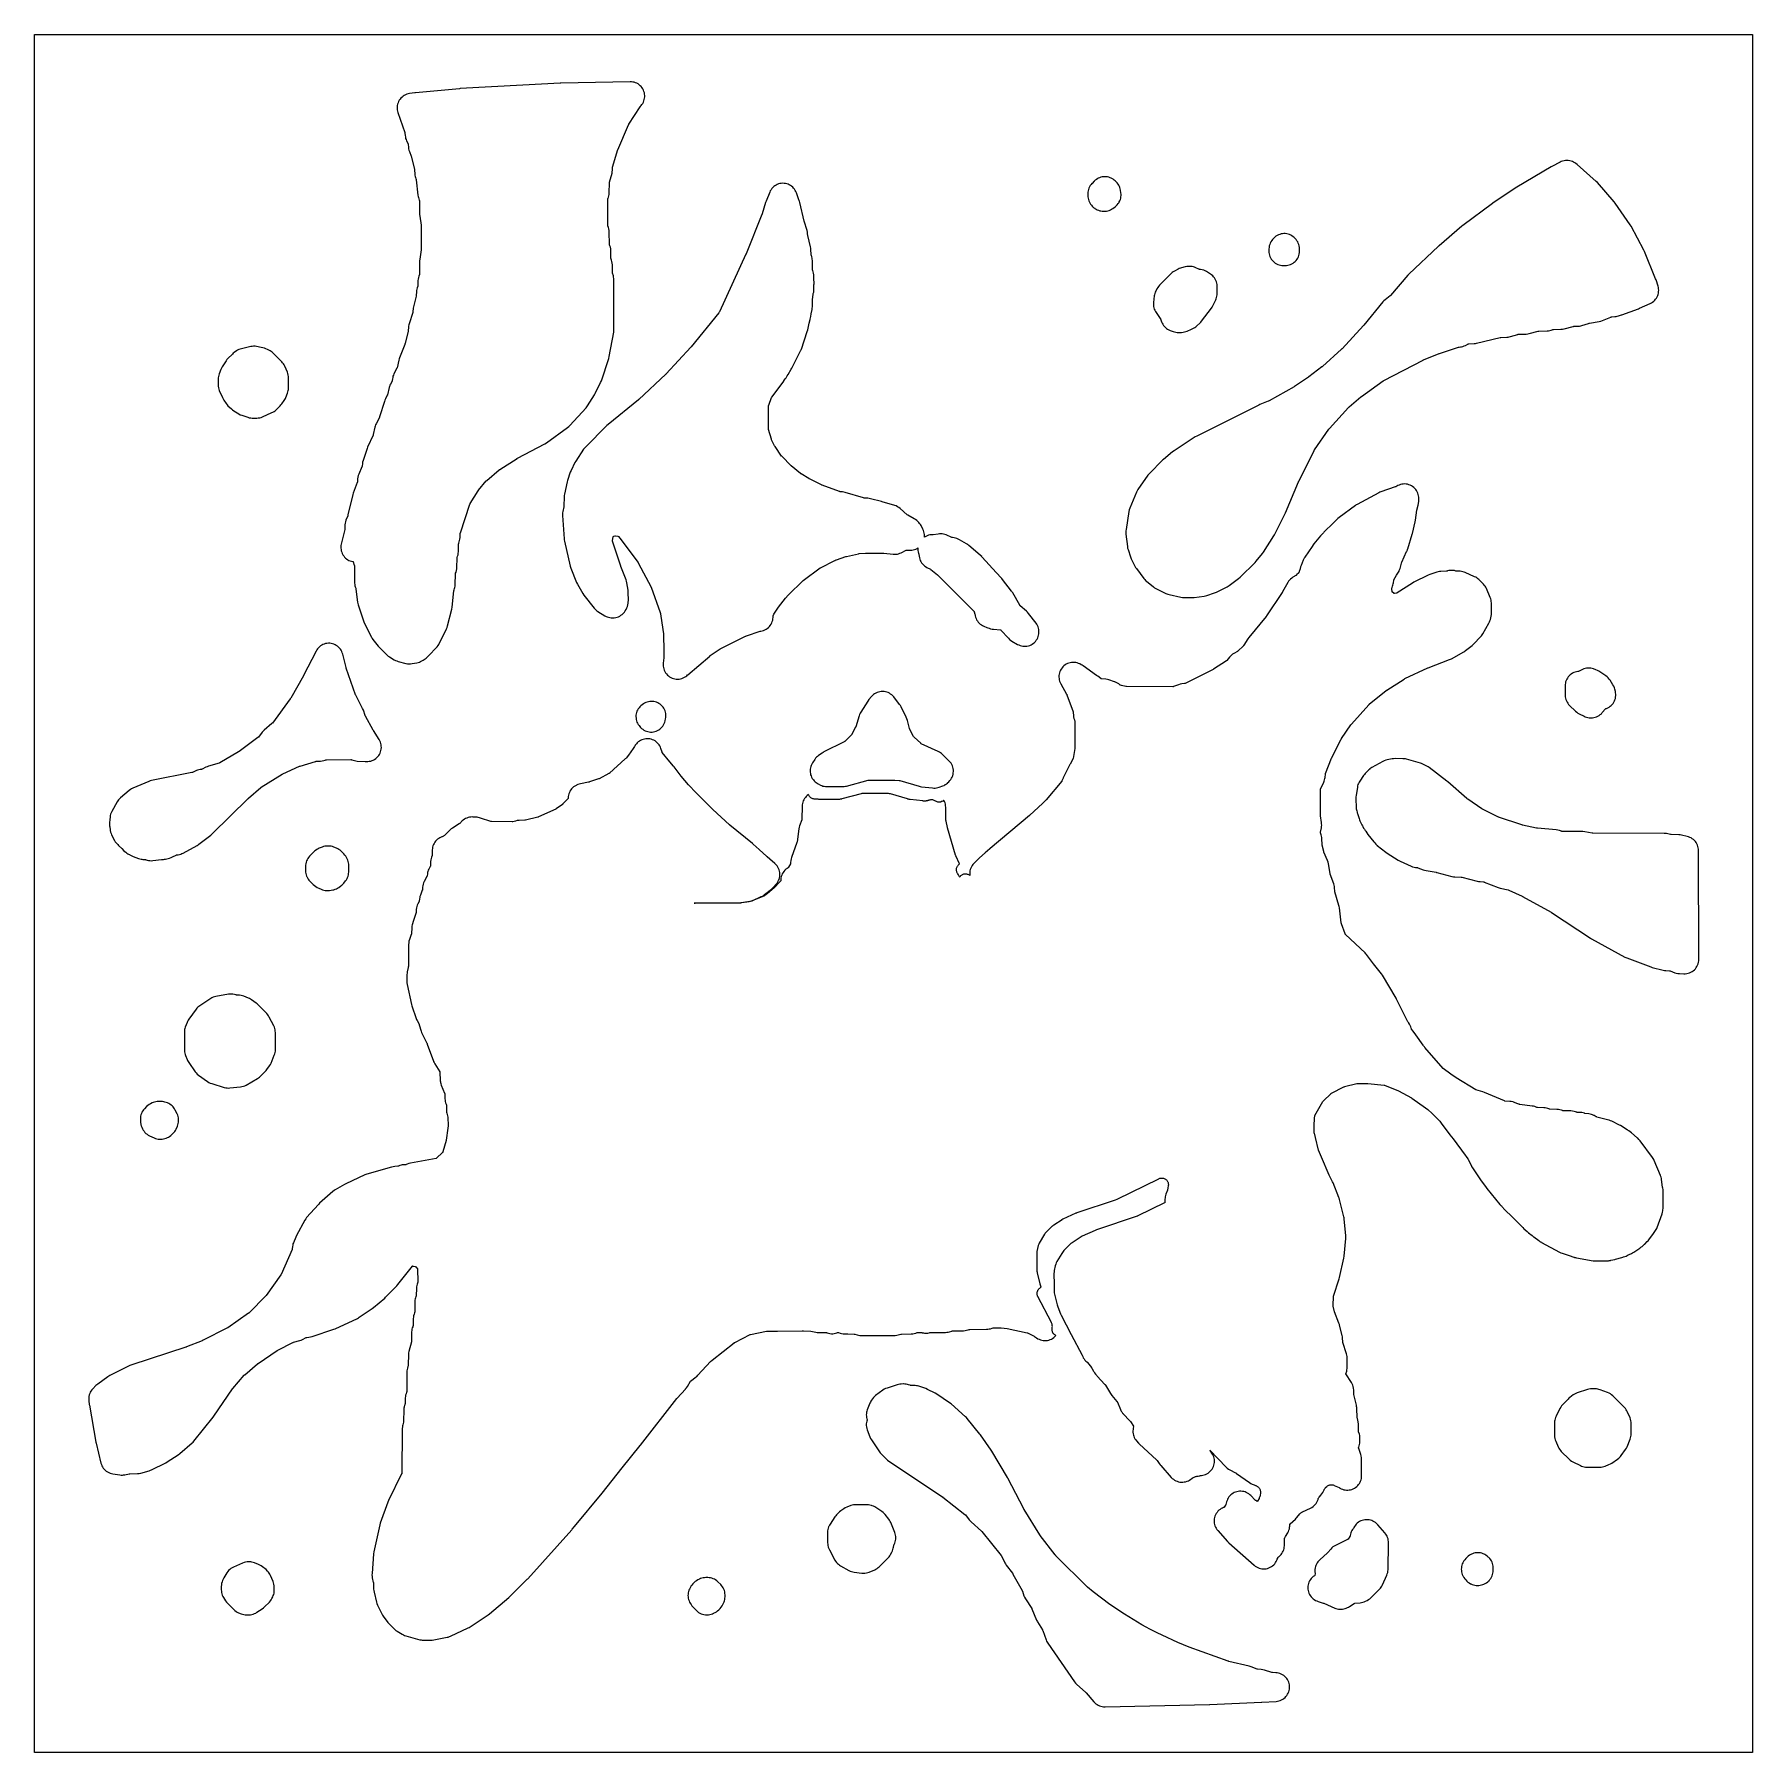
# Model space of a CAD drawing. Header units: millimetres. Extents: x 0 to 300, y 0 to 300.
import ezdxf

# ---------------------------------------------------------------- set-up
doc = ezdxf.new("R2010")
doc.units = ezdxf.units.MM
doc.layers.add('CUT', color=7, linetype='CONTINUOUS')

msp = doc.modelspace()

# ---------------------------------------------------------------- linework, layer by layer
at = {"layer": 'CUT'}
for points in [[(0, 0.0614), (0, 299.9386), (0.0029, 299.9971), (0.0614, 300), (299.9341, 300), (299.9926, 299.9971), (299.9954, 299.9386), (299.9954, 0.0614), (299.9926, 0.0029), (299.9341, 0), (0.0614, 0), (0.0029, 0.0029)], [(54.1579, 208.7432), (54.329, 208.5718), (54.5158, 208.4178), (54.7167, 208.2825), (54.9297, 208.1674), (55.1529, 208.0733), (55.3841, 208.0014), (55.5785, 207.9609), (55.5783, 207.9597), (55.628, 207.9505), (55.6661, 207.9404), (55.6814, 207.904), (55.6872, 207.8863), (55.8511, 207.3451), (55.8558, 207.3281), (55.8633, 207.2911), (55.8674, 207.2535), (55.868, 207.2359), (55.9089, 204.2105), (55.9232, 203.9753), (55.9596, 203.7425), (56.0177, 203.5142), (56.0971, 203.2923), (56.1114, 203.2576), (56.1133, 203.2525), (56.1291, 203.2029), (56.1349, 203.1766), (56.1386, 203.1527), (56.4312, 200.8822), (56.4734, 200.6454), (56.5381, 200.4137), (57.5224, 197.4507), (57.6603, 197.1177), (58.8446, 194.757), (58.9672, 194.5403), (59.1108, 194.3368), (60.0042, 193.1958), (60.2306, 192.9439), (61.5659, 191.6467), (61.7752, 191.4648), (62.0034, 191.3072), (62.8177, 190.8091), (63.0339, 190.6911), (63.2606, 190.5949), (63.4957, 190.5215), (64.8569, 190.1691), (65.1244, 190.1152), (65.3961, 190.0908), (65.6689, 190.0962), (65.9395, 190.1312), (66.7477, 190.2812), (66.9845, 190.3372), (67.2148, 190.4159), (67.4363, 190.5167), (67.8653, 190.7376), (68.0513, 190.8437), (68.2275, 190.9654), (68.3927, 191.1017), (68.8169, 191.4833), (68.9533, 191.6158), (70.1713, 192.892), (70.3322, 193.0781), (70.4739, 193.2791), (70.5953, 193.493), (71.9587, 196.1986), (72.0697, 196.4533), (72.1518, 196.7187), (72.8776, 199.6293), (72.9377, 199.9681), (73.247, 202.8567), (73.2494, 202.8746), (73.2572, 202.9127), (73.2687, 202.9499), (73.2753, 202.9668), (73.2921, 203.007), (73.372, 203.227), (73.431, 203.4536), (73.4686, 203.6846), (73.4844, 203.9182), (73.5237, 205.8156), (73.5247, 205.836), (73.5304, 205.8797), (73.5408, 205.9225), (73.5473, 205.9419), (73.6147, 206.1277), (73.6938, 206.3895), (73.7438, 206.6583), (73.7641, 206.931), (73.7962, 208.5521), (73.7972, 208.5727), (73.8029, 208.6167), (73.8134, 208.6598), (73.82, 208.6793), (73.8897, 208.8708), (73.9688, 209.1308), (74.0191, 209.3978), (74.0402, 209.6687), (74.0724, 211.0522), (74.0734, 211.0732), (74.0795, 211.1181), (74.0906, 211.162), (74.0975, 211.1818), (74.174, 211.3851), (74.2525, 211.6317), (74.305, 211.885), (74.3311, 212.1425), (74.3679, 212.889), (74.3692, 212.906), (74.3743, 212.9425), (74.3828, 212.9786), (74.3877, 212.9943), (76.0513, 217.9841), (76.0591, 218.0052), (76.1005, 218.0929), (76.1119, 218.1123), (77.4837, 220.2956), (77.5253, 220.3574), (77.5707, 220.4166), (78.9083, 222.0501), (78.9195, 222.0632), (78.9717, 222.1162), (78.9846, 222.1276), (81.15, 223.9577), (81.212, 224.0067), (81.2772, 224.0515), (84.2707, 225.966), (84.3147, 225.9928), (84.3598, 226.0177), (89.1107, 228.507), (89.418, 228.6976), (93.1059, 231.3718), (93.3049, 231.5322), (93.4864, 231.7122), (96.3162, 234.8186), (96.4567, 234.9871), (96.5819, 235.1673), (97.7953, 237.0887), (97.9162, 237.3028), (98.8641, 239.1927), (99.0007, 239.5219), (100.291, 243.3868), (100.3811, 243.7413), (101.1427, 248.0295), (101.1715, 248.2472), (101.1812, 248.4667), (101.1809, 257.1645), (101.1708, 257.3887), (101.1407, 257.6111), (101.0907, 257.8299), (100.9658, 258.2823), (100.9645, 258.2872), (100.9552, 258.3351), (100.9526, 258.3602), (100.9515, 258.3829), (100.9187, 259.7769), (100.8969, 260.0528), (100.8447, 260.3245), (100.7628, 260.5889), (100.6987, 260.7614), (100.692, 260.7811), (100.6812, 260.8244), (100.6752, 260.8687), (100.6741, 260.8895), (100.6419, 262.2567), (100.6189, 262.5417), (100.5634, 262.8221), (100.4764, 263.0944), (100.425, 263.228), (100.4231, 263.2332), (100.4094, 263.2803), (100.4064, 263.3093), (100.4053, 263.334), (100.3687, 265.5067), (100.3506, 265.7682), (100.3051, 266.0263), (100.2329, 266.2783), (100.1628, 266.482), (100.1572, 266.4997), (100.148, 266.5386), (100.1426, 266.5782), (100.1415, 266.5968), (100.1057, 267.6229), (100.1053, 267.6405), (100.1051, 267.6784), (100.134, 271.2104), (100.1347, 271.2306), (100.1397, 271.2736), (100.1493, 271.3159), (100.1553, 271.3351), (100.2348, 271.5671), (100.3051, 271.8122), (100.35, 272.0633), (100.3691, 272.3176), (100.4108, 274.0556), (100.412, 274.0775), (100.4253, 274.1714), (100.4303, 274.1928), (100.8506, 275.7869), (100.9015, 276.0272), (100.9286, 276.2712), (100.9659, 276.8805), (100.9679, 276.9021), (100.9843, 276.994), (100.9899, 277.0148), (101.8039, 279.7285), (101.8267, 279.7969), (101.8536, 279.8638), (103.7581, 284.2171), (103.7602, 284.2217), (103.7962, 284.2895), (103.8053, 284.3044), (105.7691, 287.3581), (105.7719, 287.3622), (105.8173, 287.4225), (105.8284, 287.4356), (105.9336, 287.5536), (106.0853, 287.7414), (106.2183, 287.9431), (106.3311, 288.1566), (106.4229, 288.38), (106.4926, 288.6113), (106.5397, 288.8481), (106.5637, 289.0885), (106.5645, 289.33), (106.5419, 289.5704), (106.4962, 289.8076), (106.4278, 290.0392), (106.3375, 290.2632), (106.2259, 290.4774), (106.0942, 290.6798), (105.9435, 290.8686), (105.7754, 291.042), (105.5913, 291.1983), (105.393, 291.3361), (105.1823, 291.4542), (104.9612, 291.5514), (104.7317, 291.6267), (104.4961, 291.6796), (104.2564, 291.7095), (104.015, 291.7162), (91.8935, 291.4637), (91.8114, 291.4607), (85.2913, 291.1103), (74.3209, 290.5208), (74.2215, 290.5135), (66.5249, 289.7912), (66.4338, 289.781), (65.514, 289.6605), (65.2717, 289.6166), (65.0349, 289.549), (64.8059, 289.4584), (64.5869, 289.3457), (64.3801, 289.2121), (64.1874, 289.0587), (64.0107, 288.8871), (63.8518, 288.699), (63.7122, 288.4962), (63.5931, 288.2805), (63.4959, 288.0543), (63.4214, 287.8195), (63.3704, 287.5786), (63.3433, 287.3338), (63.3405, 287.0876), (63.3619, 286.8423), (63.4073, 286.6002), (63.4763, 286.3638), (64.6847, 282.8733), (64.6864, 282.8682), (64.6992, 282.8184), (64.7034, 282.7921), (64.7058, 282.7684), (64.7391, 282.3203), (64.7684, 282.0816), (64.8205, 281.8468), (64.895, 281.6182), (64.9911, 281.3977), (65.2434, 280.8873), (65.2512, 280.8705), (65.2652, 280.8333), (65.2716, 280.794), (65.2733, 280.7755), (65.3047, 280.2829), (65.3342, 280.0274), (65.3898, 279.7764), (65.4709, 279.5324), (65.7899, 278.7156), (65.8154, 278.6433), (65.8363, 278.5694), (66.3699, 276.4221), (66.374, 276.4039), (66.3855, 276.3245), (66.3868, 276.306), (66.4168, 275.6533), (66.4377, 275.4262), (66.4791, 275.2021), (66.5408, 274.9826), (66.6222, 274.7696), (66.6433, 274.7213), (66.6505, 274.7036), (66.663, 274.6644), (66.6714, 274.6242), (66.6739, 274.6052), (66.9576, 271.9279), (66.9906, 271.7096), (67.0426, 271.4951), (67.1134, 271.286), (67.2015, 271.0593), (67.2034, 271.054), (67.2174, 271.0065), (67.2205, 270.9771), (67.2216, 270.9522), (67.2623, 268.536), (67.286, 268.2326), (67.5054, 266.6603), (67.5139, 266.5782), (67.5168, 266.4956), (67.5168, 262.5258), (67.514, 262.4437), (67.5055, 262.3619), (67.2848, 260.7726), (67.2848, 260.7722), (67.2613, 260.4681), (67.2235, 258.0859), (67.2177, 258.0417), (67.2066, 257.997), (67.1997, 257.9767), (67.1353, 257.8048), (67.055, 257.5496), (67.0025, 257.2873), (66.9783, 257.0209), (66.9781, 257.0158), (66.9426, 256.0583), (66.9414, 256.0402), (66.9362, 256.0016), (66.9237, 255.9647), (66.9048, 255.9201), (66.9056, 255.9198), (66.8298, 255.7282), (66.7637, 255.4995), (66.7196, 255.2655), (66.698, 255.0283), (66.6722, 254.4316), (66.6707, 254.4113), (66.6576, 254.3247), (66.6529, 254.305), (66.2228, 252.6822), (66.1714, 252.4404), (66.144, 252.1948), (66.1056, 251.5686), (66.1052, 251.5634), (66.0981, 251.5139), (66.0923, 251.4887), (66.0856, 251.4664), (65.4357, 249.4614), (65.3794, 249.2593), (65.3403, 249.0532), (65.3186, 248.8445), (65.285, 248.2998), (65.2836, 248.2827), (65.2723, 248.2096), (65.2686, 248.1929), (64.7292, 246.0229), (64.7073, 245.9457), (64.6801, 245.8701), (63.7423, 243.5116), (63.6777, 243.3288), (63.6275, 243.1416), (63.3208, 241.7912), (63.3195, 241.7861), (63.3045, 241.7382), (63.2946, 241.7142), (63.2844, 241.6932), (62.7805, 240.7169), (62.6873, 240.5148), (62.6124, 240.3052), (62.5565, 240.0898), (62.52, 239.8702), (62.4848, 239.5788), (62.4824, 239.562), (62.4747, 239.5263), (62.4609, 239.4929), (62.4533, 239.4775), (62.163, 238.9224), (62.0718, 238.7282), (61.9976, 238.5268), (61.941, 238.3199), (61.6584, 237.0813), (61.6571, 237.0761), (61.6417, 237.0274), (61.6315, 237.003), (61.6211, 236.9817), (61.2879, 236.3447), (61.1914, 236.1376), (61.1142, 235.9225), (60.2757, 233.2025), (60.2704, 233.1867), (60.2433, 233.1202), (60.236, 233.1052), (59.6692, 232.005), (59.5819, 231.8168), (59.5105, 231.6219), (59.4556, 231.4217), (59.1648, 230.1604), (59.1602, 230.1427), (59.1351, 230.0679), (59.1281, 230.0511), (58.1842, 227.9417), (58.0943, 227.7107), (57.3816, 225.5712), (57.3119, 225.3182), (57.269, 225.0592), (57.2199, 224.6199), (57.2174, 224.6016), (57.2091, 224.5627), (57.197, 224.5249), (57.1902, 224.5078), (56.6354, 223.218), (56.5407, 222.9598), (56.4751, 222.6927), (56.4391, 222.42), (56.422, 222.1956), (56.3984, 221.8853), (56.3967, 221.8681), (56.3903, 221.8309), (56.3805, 221.7944), (56.3751, 221.7785), (55.6873, 219.9187), (55.601, 219.6343), (54.7532, 216.0974), (54.7314, 216.0184), (54.7041, 215.941), (54.3989, 215.161), (54.3144, 214.9051), (54.2579, 214.6416), (54.2301, 214.3735), (54.1937, 213.6353), (54.1924, 213.6181), (54.1819, 213.5442), (54.1783, 213.5273), (53.5783, 210.9987), (53.5339, 210.7607), (53.5127, 210.5195), (53.5149, 210.2773), (53.5406, 210.0365), (53.5894, 209.7993), (53.661, 209.568), (53.7546, 209.3447), (53.8693, 209.1314), (54.0042, 208.9303)], [(193.8505, 204.8183), (193.9956, 204.6674), (194.1528, 204.5292), (195.3786, 203.5393), (195.5943, 203.3834), (195.8252, 203.2513), (197.5254, 202.3955), (197.7166, 202.3091), (197.9144, 202.2391), (198.1173, 202.1858), (200.1677, 201.7392), (200.4258, 201.697), (200.6869, 201.682), (202.1551, 201.6745), (202.5064, 201.6975), (204.2402, 201.9344), (204.4654, 201.9758), (204.6859, 202.0376), (206.0607, 202.4917), (206.4003, 202.6323), (208.2403, 203.5582), (208.4217, 203.6591), (208.594, 203.7747), (210.2436, 204.9832), (210.5209, 205.2192), (213.1303, 207.7907), (213.3199, 207.9999), (214.4183, 209.3591), (214.581, 209.5851), (216.3928, 212.4226), (216.5193, 212.6449), (218.3674, 216.3202), (218.4401, 216.4781), (220.7069, 221.894), (220.7231, 221.931), (220.7406, 221.9675), (223.416, 227.3113), (223.4566, 227.3857), (223.5024, 227.457), (226.0035, 231.0628), (226.0521, 231.1279), (226.1049, 231.1896), (229.459, 234.8427), (229.5091, 234.8941), (229.5622, 234.9424), (231.6019, 236.6869), (231.6404, 236.7185), (231.6802, 236.7485), (235.4784, 239.4832), (235.5496, 239.5307), (235.6241, 239.573), (242.4472, 243.1271), (242.5005, 243.1532), (242.555, 243.1766), (245.2868, 244.2698), (245.3196, 244.2824), (245.3527, 244.294), (248.6287, 245.3864), (248.6481, 245.3923), (248.7339, 245.411), (248.7541, 245.4137), (248.9664, 245.4362), (249.1936, 245.4709), (249.4166, 245.5263), (249.6337, 245.6019), (249.8428, 245.6972), (250.3001, 245.9315), (250.3178, 245.94), (250.3571, 245.9552), (250.3987, 245.9619), (250.4182, 245.9634), (251.3595, 246.0147), (251.5858, 246.0374), (251.8091, 246.0805), (255.9082, 247.0679), (255.9265, 247.0719), (256.0064, 247.0829), (256.025, 247.0841), (257.076, 247.1238), (257.2905, 247.1412), (257.5028, 247.177), (257.7112, 247.2309), (259.0052, 247.6257), (259.0212, 247.6302), (259.0565, 247.6377), (259.0924, 247.6419), (259.1086, 247.6428), (260.4374, 247.6824), (260.7187, 247.7067), (260.9955, 247.7626), (262.5627, 248.1726), (262.5836, 248.1774), (262.6751, 248.1905), (262.6964, 248.1917), (264.1389, 248.2321), (264.3608, 248.2483), (264.5803, 248.284), (264.7958, 248.3392), (265.0056, 248.4133), (265.1032, 248.4527), (265.1084, 248.4547), (265.1558, 248.4694), (265.1852, 248.4728), (265.2101, 248.4742), (266.5301, 248.5136), (266.8149, 248.5384), (267.0951, 248.5957), (268.6424, 249.0051), (268.6618, 249.0097), (268.7472, 249.0228), (268.7671, 249.0242), (269.5493, 249.0602), (269.7653, 249.0796), (269.9788, 249.1175), (270.1882, 249.1739), (271.3572, 249.5435), (271.4396, 249.5664), (271.5234, 249.5832), (273.206, 249.8594), (273.496, 249.925), (273.7761, 250.0244), (275.2565, 250.6516), (275.2762, 250.6592), (275.3197, 250.6721), (275.3644, 250.6801), (275.3854, 250.682), (275.9354, 250.7167), (276.1458, 250.739), (276.3536, 250.7789), (276.5573, 250.8363), (277.075, 251.0062), (277.1497, 251.032), (280.0873, 252.0998), (280.2618, 252.1708), (282.1205, 253.0098), (282.3359, 253.1198), (282.5396, 253.2502), (282.7298, 253.3996), (282.9047, 253.5667), (283.0626, 253.7499), (283.202, 253.9476), (283.3217, 254.1577), (283.4205, 254.3785), (283.4976, 254.6078), (283.5521, 254.8434), (283.5836, 255.0833), (283.5917, 255.325), (283.5765, 255.5664), (283.538, 255.8052), (283.4766, 256.0391), (283.1368, 257.1183), (283.0644, 257.3182), (281.1007, 262.0945), (280.995, 262.319), (278.7603, 266.5147), (278.6146, 266.7547), (276.0099, 270.5477), (275.8224, 270.7878), (272.8863, 274.1107), (272.666, 274.3307), (269.3394, 277.2629), (269.1014, 277.4484), (268.9594, 277.5459), (268.7481, 277.676), (268.525, 277.7846), (268.2922, 277.8705), (268.0521, 277.9329), (267.807, 277.9711), (267.5593, 277.9849), (267.3114, 277.9741), (267.0658, 277.9388), (266.825, 277.8793), (266.5912, 277.7962), (266.3668, 277.6903), (264.9271, 276.9216), (264.8327, 276.8685), (258.8106, 273.3098), (258.6929, 273.2358), (254.6473, 270.5306), (254.551, 270.4629), (249.3898, 266.6483), (249.2448, 266.5326), (245.2376, 263.0834), (245.1554, 263.0094), (239.9969, 258.1559), (239.8092, 257.959), (236.7915, 254.4267), (236.7788, 254.4126), (236.7196, 254.3561), (236.705, 254.344), (235.8402, 253.6699), (235.6326, 253.4887), (235.4461, 253.2858), (232.1257, 249.2468), (232.104, 249.2212), (232.0816, 249.1962), (228.3194, 245.1111), (228.2812, 245.0715), (228.2412, 245.0338), (224.8796, 241.9997), (224.842, 241.9671), (224.803, 241.9361), (222.5337, 240.2082), (222.5046, 240.1867), (222.4749, 240.1662), (220.0069, 238.5132), (219.9679, 238.4882), (219.928, 238.4647), (215.5635, 236.0092), (215.4904, 235.9713), (215.4149, 235.9386), (213.9837, 235.3764), (213.7778, 235.2846), (202.9311, 229.8501), (202.6922, 229.7134), (198.9784, 227.3087), (198.7331, 227.1277), (197.1464, 225.8004), (196.9799, 225.6478), (194.6801, 223.3406), (194.5358, 223.1829), (194.4055, 223.0135), (192.6811, 220.5607), (192.5364, 220.3288), (192.4178, 220.0825), (191.2572, 217.2904), (191.2547, 217.2844), (191.157, 217.0032), (191.0935, 216.7123), (190.5945, 213.5324), (190.5699, 213.3112), (190.565, 213.0887), (190.5656, 213.0799), (190.5633, 212.9389), (190.5798, 212.7154), (190.8354, 210.5687), (190.8783, 210.3178), (190.9464, 210.0727), (190.9492, 210.0643), (191.3854, 208.7575), (191.5167, 208.4391), (192.1597, 207.1414), (192.2686, 206.9445), (192.3948, 206.7581), (193.7185, 204.9808)], [(93.6097, 206.98), (93.6732, 206.8023), (94.6645, 204.3251), (94.8193, 204.0061), (95.7424, 202.4036), (95.9448, 202.1045), (97.7387, 199.8271), (97.8835, 199.6593), (98.0425, 199.5049), (98.2146, 199.3652), (98.3984, 199.2413), (99.6086, 198.5012), (99.8089, 198.391), (100.0184, 198.2995), (100.2354, 198.2276), (100.458, 198.1758), (100.6845, 198.1445), (100.9128, 198.134), (101.0007, 198.134), (101.2503, 198.1465), (101.4973, 198.1839), (101.7394, 198.2457), (101.9742, 198.3313), (102.1992, 198.44), (102.4122, 198.5706), (102.6112, 198.7218), (102.794, 198.8921), (102.8428, 198.9423), (103.0157, 199.1403), (103.167, 199.3552), (103.2948, 199.5849), (103.4313, 199.8636), (103.5409, 200.1238), (103.6205, 200.3947), (103.6691, 200.6728), (103.6898, 200.8504), (103.7065, 201.1673), (103.6913, 202.5851), (103.6822, 202.7731), (103.6589, 202.9598), (103.4502, 204.2419), (103.3927, 204.5053), (103.307, 204.7609), (102.3932, 207.068), (102.3795, 207.1045), (102.3669, 207.1413), (100.9613, 211.5014), (100.9561, 211.5189), (100.9478, 211.5573), (100.9509, 211.5964), (100.9537, 211.6144), (101.0734, 212.2822), (101.0772, 212.3005), (101.0881, 212.3387), (101.1233, 212.3569), (101.1406, 212.3642), (101.3713, 212.4555), (101.3888, 212.4619), (101.427, 212.4728), (101.4665, 212.4679), (101.4848, 212.4643), (101.8703, 212.3772), (101.8868, 212.3731), (101.9216, 212.3618), (101.9479, 212.3362), (101.9589, 212.3239), (102.2591, 211.9735), (105.3618, 207.8598), (105.3647, 207.8559), (105.3938, 207.8108), (105.4249, 207.7565), (107.7016, 203.4661), (109.2507, 199.0466), (109.3082, 198.8744), (109.3211, 198.8247), (109.3247, 198.8061), (109.3903, 198.4107), (109.8573, 195.3491), (109.9067, 192.2534), (109.9039, 191.1283), (109.8064, 190.215), (109.8036, 190.1889), (109.7895, 189.9405), (109.8002, 189.6919), (109.8355, 189.4456), (109.8952, 189.204), (109.9786, 188.9696), (110.0849, 188.7446), (110.213, 188.5313), (110.3617, 188.3318), (110.5294, 188.148), (110.7147, 187.9819), (110.9155, 187.8349), (111.1299, 187.7087), (111.3558, 187.6044), (111.591, 187.5231), (111.8331, 187.4655), (112.0797, 187.4323), (112.3283, 187.4238), (112.5766, 187.4401), (112.8221, 187.4809), (113.0623, 187.546), (113.2948, 187.6346), (113.5173, 187.7458), (113.7277, 187.8787), (113.9239, 188.0318), (114.0493, 188.1515), (114.0997, 188.1971), (117.9058, 191.4625), (117.9589, 191.5055), (118.0144, 191.5454), (119.7185, 192.6973), (119.7848, 192.739), (119.8537, 192.7763), (124.149, 194.9205), (124.2258, 194.9555), (124.305, 194.985), (126.7168, 195.7874), (126.7327, 195.7923), (126.7679, 195.8006), (126.7862, 195.8032), (126.8241, 195.8087), (127.0691, 195.8566), (127.3081, 195.9286), (127.5387, 196.0242), (127.7587, 196.1423), (127.9658, 196.2817), (128.1579, 196.4411), (128.3332, 196.6188), (128.4899, 196.8132), (128.6264, 197.0222), (128.7414, 197.2438), (128.8337, 197.4757), (128.9024, 197.7157), (128.9469, 197.9613), (128.9666, 198.2102), (128.9614, 198.4598), (128.9596, 198.4851), (129.0822, 198.7569), (129.93, 200.0177), (131.1334, 201.5402), (131.5848, 202.0825), (134.2117, 204.6752), (137.2012, 206.8446), (137.2055, 206.8476), (137.2491, 206.8743), (139.7805, 208.1397), (139.7848, 208.1422), (139.7933, 208.1464), (139.8569, 208.1821), (139.8965, 208.202), (139.9723, 208.2366), (140.0503, 208.2659), (141.6717, 208.8103), (141.7279, 208.8277), (141.7849, 208.8422), (143.9088, 209.329), (143.9135, 209.3299), (143.9857, 209.3411), (144.0022, 209.3427), (145.0981, 209.4239), (145.1437, 209.4264), (145.1894, 209.4272), (148.1652, 209.4192), (148.2243, 209.4176), (148.2833, 209.413), (149.9593, 209.2417), (150.1962, 209.2288), (150.4333, 209.2384), (150.6684, 209.2704), (150.8994, 209.3246), (151.1243, 209.4005), (151.3409, 209.4973), (152.2124, 209.9376), (152.9469, 209.9448), (153.1898, 209.959), (153.4303, 209.9968), (153.6659, 210.0577), (153.8945, 210.1413), (154.1139, 210.2468), (154.2709, 210.3421), (154.2604, 210.1223), (154.2735, 209.8721), (154.3116, 209.6244), (154.3743, 209.3817), (154.4043, 209.3005), (154.4302, 209.2189), (154.4383, 209.1811), (154.4408, 209.1635), (154.4751, 208.8682), (154.5148, 208.629), (154.5774, 208.3948), (154.6624, 208.1677), (154.769, 207.9499), (154.8962, 207.7435), (155.0429, 207.5504), (155.2075, 207.3724), (155.3886, 207.2112), (155.5844, 207.0683), (155.7932, 206.945), (155.816, 206.933), (156.4485, 206.5998), (156.4631, 206.5917), (156.5236, 206.5527), (156.537, 206.5427), (157.6874, 205.6459), (157.7449, 205.5981), (157.7992, 205.5468), (164.0807, 199.2377), (164.0812, 199.2372), (164.0891, 199.2165), (164.0946, 199.1978), (164.2089, 198.7694), (164.2134, 198.7505), (164.232, 198.632), (164.2393, 198.5966), (164.259, 198.4758), (164.3217, 198.2397), (164.4071, 198.0107), (164.5144, 197.7912), (164.6427, 197.5833), (164.7906, 197.3888), (164.9569, 197.2097), (165.1398, 197.0477), (165.3377, 196.9044), (165.5486, 196.781), (165.7705, 196.6788), (166.3057, 196.4634), (166.4883, 196.4005), (166.6815, 196.3187), (166.9403, 196.2257), (167.2077, 196.1616), (167.4805, 196.1273), (168.6639, 196.0442), (168.6816, 196.0425), (168.719, 196.0363), (168.747, 196.0107), (168.7592, 195.9978), (170.0627, 194.5548), (170.2454, 194.3724), (170.446, 194.2098), (170.6622, 194.0688), (171.6403, 193.5007), (171.8593, 193.3876), (172.0884, 193.2965), (172.3254, 193.2285), (172.5678, 193.1842), (172.8135, 193.1639), (173.06, 193.1679), (173.3049, 193.1962), (173.5458, 193.2485), (173.7804, 193.3242), (174.0064, 193.4227), (174.2216, 193.543), (174.4239, 193.6838), (174.6114, 193.8439), (174.7821, 194.0217), (174.9346, 194.2155), (175.0672, 194.4233), (175.1787, 194.6432), (175.2679, 194.8729), (175.3342, 195.1104), (175.3767, 195.3532), (175.3951, 195.599), (175.3892, 195.8455), (175.3591, 196.0902), (175.305, 196.3307), (175.2275, 196.5647), (175.1273, 196.7899), (175.0054, 197.0042), (174.8796, 197.1821), (174.8802, 197.1825), (173.5928, 198.8996), (173.4088, 199.1177), (173.2012, 199.3135), (172.0951, 200.2433), (172.0825, 200.2543), (172.0571, 200.2799), (172.0369, 200.3092), (172.0282, 200.3237), (170.8066, 202.4802), (170.7282, 202.5984), (170.712, 202.6269), (170.6597, 202.7018), (170.6139, 202.7709), (170.5881, 202.8046), (170.5841, 202.8103), (169.0542, 204.8078), (168.916, 204.973), (168.8991, 204.9915), (168.8667, 205.0301), (167.9147, 206.07), (165.4946, 208.7214), (165.4292, 208.785), (165.4064, 208.8099), (165.1859, 209.0229), (163.4877, 210.4732), (163.173, 210.7442), (163.1406, 210.7696), (163.1326, 210.7764), (163.0422, 210.847), (162.9969, 210.8826), (162.9948, 210.8839), (162.9572, 210.9132), (162.7704, 211.0338), (161.5048, 211.7734), (161.2849, 211.8877), (161.0547, 211.9796), (160.8165, 212.0483), (160.5727, 212.0931), (160.5691, 212.0936), (160.3017, 212.1291), (160.2849, 212.1317), (160.249, 212.1399), (160.2138, 212.1513), (160.1985, 212.1574), (159.1786, 212.5937), (158.9605, 212.6752), (158.7357, 212.7361), (158.5062, 212.7758), (158.2741, 212.7939), (158.0412, 212.7904), (157.8097, 212.7652), (156.9417, 212.6297), (156.9244, 212.6274), (156.8868, 212.6251), (156.8441, 212.6264), (156.8394, 212.6266), (156.5889, 212.6219), (156.34, 212.5922), (156.0954, 212.5378), (155.8575, 212.4591), (155.6286, 212.357), (155.412, 212.2329), (155.4225, 212.4379), (155.4113, 212.681), (155.3765, 212.9219), (155.3185, 213.1583), (155.2377, 213.3879), (155.135, 213.6086), (155.1232, 213.631), (154.8058, 214.2345), (154.7992, 214.247), (154.6842, 214.4433), (154.5518, 214.6284), (154.4032, 214.8007), (154.3178, 214.8909), (154.1297, 215.0703), (154.1101, 215.0854), (154.043, 215.1478), (153.8325, 215.3059), (153.6066, 215.441), (152.4878, 216.0324), (152.4839, 216.0346), (152.4081, 216.0884), (152.4016, 216.094), (151.8203, 216.6256), (151.7162, 216.7116), (151.1591, 217.2141), (150.9454, 217.3865), (150.714, 217.5345), (150.4678, 217.6562), (150.2097, 217.7501), (148.0438, 218.4064), (147.9228, 218.4398), (145.9541, 218.93), (145.7302, 218.9749), (145.5032, 218.9993), (144.8768, 219.0378), (144.8552, 219.0397), (144.763, 219.0562), (144.742, 219.0618), (141.5661, 220.0172), (141.3309, 220.0757), (141.0912, 220.1111), (140.6695, 220.1527), (140.6643, 220.1533), (140.6153, 220.1621), (140.5905, 220.1689), (140.5686, 220.1762), (137.5395, 221.2793), (137.478, 221.3037), (137.4179, 221.3314), (135.3037, 222.3797), (135.2543, 222.4056), (135.2062, 222.4338), (133.876, 223.2565), (133.812, 223.299), (133.751, 223.3454), (132.1562, 224.6421), (132.1031, 224.6879), (132.0528, 224.7368), (130.5386, 226.297), (130.535, 226.301), (130.4829, 226.364), (130.472, 226.3791), (129.3294, 228.046), (129.2854, 228.1151), (129.2463, 228.187), (128.7264, 229.2274), (128.7241, 229.2322), (128.6936, 229.3081), (128.6877, 229.3257), (128.1769, 231.0133), (128.1719, 231.0315), (128.1641, 231.0715), (128.1603, 231.112), (128.16, 231.1309), (128.1936, 235.1712), (128.1941, 235.1881), (128.1977, 235.2243), (128.2076, 235.2589), (128.2134, 235.275), (128.717, 236.5811), (128.7237, 236.5972), (128.7404, 236.6309), (128.7603, 236.6631), (128.7702, 236.6768), (130.7471, 239.2967), (130.8683, 239.4723), (130.8709, 239.4766), (130.8797, 239.4893), (131.1027, 239.8443), (131.262, 240.0604), (131.4578, 240.3715), (131.589, 240.6186), (132.1579, 241.5244), (132.2759, 241.7342), (133.7798, 244.7356), (133.8224, 244.8385), (133.8699, 244.9446), (133.8871, 244.9942), (133.9157, 245.063), (134.9458, 248.145), (135.0203, 248.4187), (135.2647, 249.5708), (135.456, 250.2097), (135.4576, 250.2159), (135.4756, 250.2759), (135.5336, 250.5091), (135.5689, 250.7469), (135.6175, 251.2336), (135.7734, 251.9687), (135.8112, 252.1996), (135.8273, 252.4329), (135.8301, 252.5648), (135.8388, 252.6971), (135.8597, 253.6627), (135.9555, 254.6228), (136, 254.7683), (136.0604, 255.0074), (136.097, 255.2512), (136.1066, 255.4412), (136.109, 255.461), (136.1174, 255.6717), (136.1159, 256.2796), (136.1244, 256.4725), (136.1131, 257.4181), (136.1125, 257.6965), (136.109, 257.7651), (136.1089, 257.7716), (136.1078, 257.7885), (136.1005, 257.9346), (136.0966, 257.961), (136.0918, 258.0357), (136.0468, 258.2964), (135.9746, 258.551), (135.9007, 258.767), (135.8859, 258.8168), (135.8815, 258.8329), (135.8765, 258.8578), (135.8724, 258.8911), (135.8715, 258.9105), (135.84, 260.5118), (135.8265, 260.7264), (135.7947, 260.939), (135.7447, 261.148), (135.7168, 261.2321), (135.7165, 261.2331), (135.716, 261.2344), (135.6769, 261.352), (135.6203, 261.5009), (135.6136, 261.5199), (135.6026, 261.562), (135.6023, 261.5643), (135.6013, 261.5782), (135.5638, 262.4158), (135.5619, 262.435), (135.5617, 262.4399), (135.5399, 262.6834), (135.4943, 262.9237), (135.0288, 264.8573), (135.0118, 265.1766), (134.9782, 265.4732), (134.9094, 265.7637), (134.4132, 267.4139), (133.6391, 270.6294), (133.5657, 270.8771), (133.5455, 270.9343), (133.052, 272.3309), (132.9611, 272.5536), (132.8491, 272.7666), (132.7172, 272.9678), (132.5665, 273.1554), (132.3985, 273.3276), (132.2148, 273.4829), (132.0169, 273.6198), (131.8068, 273.7371), (131.5864, 273.8336), (131.3578, 273.9085), (131.123, 273.9611), (130.8842, 273.9908), (130.6437, 273.9975), (130.4037, 273.981), (130.1664, 273.9415), (129.9339, 273.8794), (129.7085, 273.7952), (129.4923, 273.6897), (129.2871, 273.564), (129.0951, 273.4191), (128.9178, 273.2564), (128.757, 273.0774), (128.6141, 272.8838), (128.4905, 272.6774), (128.3874, 272.46), (127.7373, 270.9007), (127.6492, 270.6539), (127.0578, 268.6732), (127.0412, 268.6219), (127.0223, 268.5714), (124.2626, 261.6735), (124.251, 261.6455), (124.2387, 261.6179), (119.6126, 251.5664), (119.6059, 251.5532), (119.5982, 251.5382), (119.5673, 251.4777), (119.5181, 251.3816), (119.5047, 251.3643), (114.693, 245.4369), (114.6677, 245.4067), (114.6413, 245.3774), (110.318, 240.7183), (110.288, 240.6871), (110.2569, 240.6571), (105.5289, 236.2508), (105.4999, 236.2247), (105.4701, 236.1995), (100.1576, 231.8613), (99.9716, 231.6933), (96.2088, 227.9329), (96.0433, 227.7504), (95.8966, 227.5525), (94.5313, 225.507), (94.3706, 225.2291), (93.6981, 223.8719), (93.5678, 223.5563), (93.0874, 222.1229), (93.0161, 221.8651), (92.5431, 219.7126), (92.5031, 219.4775), (92.4856, 219.2396), (92.4448, 217.6326), (92.444, 217.6155), (92.4354, 217.5422), (92.4323, 217.5254), (92.254, 216.6769), (92.2174, 216.4521), (92.2014, 216.2249), (92.2061, 215.9972), (92.4752, 211.9466), (92.4971, 211.7436), (92.5354, 211.543), (93.5599, 207.162)], [(186.4269, 269.1302), (186.671, 269.1063), (186.9162, 269.1065), (187.1602, 269.1307), (187.4006, 269.1786), (187.6352, 269.2499), (187.8617, 269.3438), (188.078, 269.4595), (188.2818, 269.5957), (188.6822, 269.8929), (188.8841, 270.0597), (189.0674, 270.2468), (189.2301, 270.4521), (189.3705, 270.6732), (189.4135, 270.7495), (189.5195, 270.9602), (189.6051, 271.1801), (189.6697, 271.407), (189.7126, 271.639), (189.7334, 271.874), (189.7319, 272.1099), (189.7083, 272.3447), (189.6411, 272.7962), (189.5961, 273.0247), (189.5301, 273.248), (189.4436, 273.4642), (189.3374, 273.6714), (189.2123, 273.8678), (189.0695, 274.0517), (188.9102, 274.2216), (188.7219, 274.4045), (188.5304, 274.5724), (188.3228, 274.72), (188.1012, 274.8457), (188.0241, 274.8844), (187.8083, 274.9802), (187.5845, 275.0552), (187.3546, 275.1088), (187.1207, 275.1405), (186.8849, 275.1499), (186.6492, 275.1371), (186.4157, 275.1021), (186.1866, 275.0452), (185.9639, 274.967), (185.7496, 274.8681), (185.6499, 274.8162), (185.4247, 274.6837), (185.2145, 274.5285), (185.0217, 274.3521), (184.6543, 273.979), (184.6507, 273.9754), (184.4878, 273.7929), (184.3436, 273.5954), (184.2193, 273.3847), (184.1162, 273.1628), (184.0353, 272.932), (183.9773, 272.6944), (183.9428, 272.4522), (183.9322, 272.2078), (183.9339, 271.8887), (183.9462, 271.6543), (183.9804, 271.4221), (184.0362, 271.1942), (184.0404, 271.1821), (184.0454, 271.1624), (184.1235, 270.941), (184.2221, 270.7279), (184.3034, 270.5717), (184.4204, 270.3707), (184.5555, 270.1813), (184.7077, 270.0053), (184.8755, 269.8443), (185.0576, 269.6995), (185.0632, 269.6955), (185.1752, 269.6146), (185.3743, 269.4849), (185.5849, 269.3746), (185.805, 269.2848), (186.0326, 269.2163), (186.1864, 269.1779)], [(215.9543, 260.7782), (215.9622, 260.7647), (216.1072, 260.5664), (216.2709, 260.3833), (216.4518, 260.2171), (216.6481, 260.0695), (216.858, 259.9418), (217.0793, 259.8354), (217.3101, 259.7512), (217.548, 259.69), (217.7908, 259.6525), (218.036, 259.639), (218.0498, 259.6389), (218.3587, 259.6371), (218.6046, 259.6478), (218.8482, 259.6826), (219.0872, 259.7411), (219.3193, 259.8229), (219.5423, 259.9272), (219.7539, 260.0528), (219.9521, 260.1986), (220.1351, 260.3632), (220.3009, 260.545), (220.4481, 260.7423), (220.5752, 260.953), (220.6809, 261.1752), (220.7643, 261.4068), (220.8245, 261.6454), (220.861, 261.8888), (220.8734, 262.1346), (220.8738, 262.5555), (220.8615, 262.8056), (220.8242, 263.0533), (220.7624, 263.2959), (220.6766, 263.5312), (220.5677, 263.7567), (220.4368, 263.9701), (220.2852, 264.1694), (220.1144, 264.3525), (219.9559, 264.5063), (219.77, 264.6696), (219.5688, 264.8136), (219.3544, 264.9371), (219.1289, 265.0388), (218.8944, 265.1178), (218.6532, 265.1731), (218.4078, 265.2043), (218.1605, 265.2112), (217.9137, 265.1935), (217.6699, 265.1515), (217.4314, 265.0857), (217.2006, 264.9966), (216.9797, 264.8851), (216.7709, 264.7523), (216.7166, 264.7139), (216.5097, 264.5504), (216.3212, 264.366), (216.1531, 264.1628), (216.0458, 264.0181), (216.0411, 264.0118), (215.8972, 263.795), (215.7766, 263.5645), (215.6806, 263.3226), (215.6102, 263.0721), (215.5663, 262.8156), (215.5493, 262.556), (215.5442, 262.1836), (215.5531, 261.9371), (215.5862, 261.6927), (215.6432, 261.4528), (215.7236, 261.2196), (215.8266, 260.9955), (215.8363, 260.9789), (215.8375, 260.9763), (215.8768, 260.9096), (215.9511, 260.7826)], [(196.5867, 250.3996), (196.6063, 250.3662), (196.6227, 250.3312), (196.6295, 250.3137), (196.8104, 249.8085), (196.9019, 249.587), (197.0143, 249.3753), (197.1463, 249.1753), (197.297, 248.9888), (197.4648, 248.8176), (197.6482, 248.6633), (197.8456, 248.5273), (198.0551, 248.4108), (198.2748, 248.3149), (198.8187, 248.1079), (199.0399, 248.0353), (199.2669, 247.9836), (199.4977, 247.9532), (199.7304, 247.9445), (199.9996, 247.9469), (200.2905, 247.9665), (200.5771, 248.0198), (201.2516, 248.1866), (201.5309, 248.2732), (201.798, 248.3919), (202.3887, 248.6966), (202.5855, 248.8098), (202.7712, 248.9403), (202.9443, 249.0871), (203.4947, 249.5987), (203.6478, 249.754), (203.7868, 249.922), (205.4949, 252.181), (205.6315, 252.3811), (205.7481, 252.5935), (206.2573, 253.6381), (206.3485, 253.8495), (206.4199, 254.0685), (206.4709, 254.293), (206.501, 254.5213), (206.5099, 254.7514), (206.5005, 256.0593), (206.4861, 256.3099), (206.4466, 256.5579), (206.3825, 256.8006), (206.2943, 257.0357), (206.183, 257.2607), (206.0497, 257.4735), (205.8957, 257.6718), (205.7226, 257.8536), (205.5321, 258.0172), (205.3262, 258.1609), (204.6501, 258.5837), (204.4102, 258.716), (204.1572, 258.8213), (203.8943, 258.8983), (203.6245, 258.946), (203.4066, 258.9724), (203.3857, 258.9755), (203.3432, 258.9853), (203.302, 258.9996), (203.2826, 259.0081), (202.7727, 259.2484), (202.5654, 259.3349), (202.3512, 259.4025), (202.1318, 259.4505), (201.909, 259.4787), (201.6845, 259.4868), (201.5154, 259.4853), (201.2245, 259.4657), (200.9379, 259.4123), (200.2915, 259.2525), (200.0862, 259.1923), (199.8867, 259.1148), (199.6947, 259.0205), (199.0504, 258.6692), (198.8435, 258.543), (198.6498, 258.3974), (198.4711, 258.2337), (196.444, 256.1872), (196.2732, 255.9962), (196.1229, 255.7886), (195.9946, 255.5667), (195.7869, 255.1608), (195.6965, 254.9635), (195.6236, 254.7591), (195.5686, 254.5491), (195.5321, 254.3352), (195.3893, 253.2039), (195.3708, 252.9695), (195.3745, 252.7344), (195.4002, 252.5008), (195.4477, 252.2705), (195.5167, 252.0458), (195.6065, 251.8285), (195.7162, 251.6206), (195.8451, 251.4239), (196.5761, 250.415)], [(33.8032, 235.1696), (34.3941, 234.5992), (34.5988, 234.4219), (34.8216, 234.2678), (35.6862, 233.7365), (35.9394, 233.6003), (36.2065, 233.4941), (37.2677, 233.1414), (37.524, 233.0711), (37.7862, 233.0284), (38.0515, 233.0137), (38.8175, 233.0123), (39.081, 233.0257), (39.3417, 233.0668), (39.5965, 233.1352), (39.8427, 233.23), (41.4666, 233.9561), (41.6622, 234.054), (41.8486, 234.1687), (42.0241, 234.2992), (42.1876, 234.4446), (42.9012, 235.1374), (43.0527, 235.298), (43.1894, 235.4714), (43.6221, 236.0731), (43.737, 236.2479), (43.8369, 236.4317), (43.9211, 236.6232), (44.2035, 237.3461), (44.2781, 237.5667), (44.3317, 237.7932), (44.3641, 238.0238), (44.3749, 238.2563), (44.3745, 240.019), (44.3616, 240.2718), (44.3233, 240.5219), (44.2598, 240.7669), (44.1719, 241.0042), (43.7142, 242.0711), (43.6112, 242.283), (43.4887, 242.4843), (43.3478, 242.6731), (43.1897, 242.8479), (41.7155, 244.3308), (41.5398, 244.4914), (41.3497, 244.6346), (41.1467, 244.7591), (40.9329, 244.8637), (40.1803, 245.1884), (39.9081, 245.2876), (39.6262, 245.3546), (38.7719, 245.506), (38.527, 245.537), (38.2802, 245.5438), (38.0339, 245.5261), (37.7905, 245.4842), (36.1765, 245.1236), (35.9384, 245.058), (35.7081, 244.9691), (35.4876, 244.858), (35.2791, 244.7257), (34.8894, 244.4504), (34.7206, 244.32), (34.5635, 244.1757), (33.7988, 243.4105), (33.6197, 243.2109), (33.4629, 242.9932), (32.7817, 241.9313), (32.6587, 241.7168), (32.5574, 241.4912), (32.2621, 240.7353), (32.1878, 240.5156), (32.1342, 240.2898), (32.1017, 240.0601), (32.0907, 239.8284), (32.0896, 238.8118), (32.1021, 238.559), (32.1401, 238.3089), (32.2032, 238.0639), (32.2907, 237.8265), (32.8263, 236.5733), (32.9422, 236.3374), (33.0822, 236.1149), (33.4966, 235.5273), (33.6415, 235.3412)], [(183.0272, 69.1452), (183.138, 68.9304), (183.2691, 68.7274), (183.4191, 68.5379), (183.5867, 68.3639), (183.7704, 68.2068), (183.8486, 68.1461), (183.8762, 68.1146), (184.5832, 67.2221), (184.5941, 67.2077), (184.6367, 67.1417), (184.6459, 67.1251), (184.9232, 66.5901), (184.9575, 66.5239), (185.0878, 66.3014), (185.2403, 66.0936), (185.4133, 65.9026), (185.4847, 65.8385), (185.5737, 65.7505), (186.9222, 64.2785), (186.9354, 64.2634), (186.9863, 64.1946), (186.9973, 64.177), (187.8723, 62.6934), (187.9921, 62.5093), (188.1275, 62.3365), (189.0111, 61.3055), (189.0243, 61.2894), (189.0486, 61.2541), (189.0692, 61.2164), (189.0776, 61.1974), (189.6013, 59.9374), (189.6041, 59.9307), (189.6265, 59.8836), (189.6938, 59.7397), (189.6997, 59.7294), (189.7108, 59.7062), (189.77, 59.608), (189.8031, 59.5509), (189.8131, 59.5366), (189.8392, 59.4934), (189.908, 59.4015), (189.9285, 59.3723), (189.9408, 59.3577), (189.9882, 59.2944), (190.0597, 59.2163), (190.069, 59.2053), (190.1082, 59.1627), (191.2555, 57.9141), (191.3067, 57.8546), (191.3541, 57.7919), (191.9143, 56.9984), (191.9462, 56.9481), (191.9172, 56.8587), (191.8549, 56.63), (191.8145, 56.3965), (191.7965, 56.1602), (191.8008, 55.9232), (191.8276, 55.6878), (191.8766, 55.4559), (191.9473, 55.2297), (192.0391, 55.0112), (192.1512, 54.8024), (192.2825, 54.6051), (192.432, 54.4212), (192.776, 54.0366), (192.9412, 53.8685), (195.9134, 51.1176), (195.9624, 51.0695), (196.0083, 51.0189), (196.3894, 50.479), (196.5585, 50.2652), (196.626, 50.1888), (196.6697, 50.1336), (198.5021, 48.0641), (198.6771, 47.8853), (198.8691, 47.7249), (199.0761, 47.5846), (199.2962, 47.4656), (199.527, 47.3691), (199.7664, 47.2963), (200.0118, 47.2477), (200.2608, 47.2239), (200.511, 47.2251), (200.7598, 47.2513), (201.0047, 47.3023), (201.2433, 47.3774), (201.4732, 47.4761), (201.6921, 47.5972), (201.8978, 47.7396), (201.8984, 47.74), (201.9224, 47.7585), (202.0898, 47.8872), (202.1476, 47.9291), (202.1663, 47.9418), (202.2884, 48.0153), (202.3085, 48.0258), (202.3725, 48.0572), (202.6978, 48.2052), (202.7526, 48.2271), (202.8535, 48.2366), (202.9377, 48.241), (203.2006, 48.283), (203.4576, 48.3527), (203.5234, 48.3744), (203.5431, 48.3803), (203.585, 48.3894), (203.6271, 48.394), (203.783, 48.4021), (204.027, 48.4393), (204.2662, 48.5004), (204.4983, 48.5847), (204.7208, 48.6916), (204.9318, 48.8198), (205.1291, 48.9683), (205.3107, 49.1354), (205.475, 49.3197), (205.6203, 49.5193), (205.7453, 49.7322), (205.8486, 49.9565), (205.9293, 50.1898), (205.9865, 50.4299), (206.0199, 50.6746), (206.0289, 50.9213), (206.0135, 51.1677), (205.9739, 51.4114), (205.9105, 51.65), (205.8239, 51.8812), (205.7149, 52.1027), (205.5845, 52.3123), (205.2895, 52.7384), (205.2851, 52.7448), (205.2845, 52.7457), (205.2512, 52.7937), (205.2478, 52.7987), (205.2477, 52.7988), (205.2276, 52.8312), (205.2553, 52.805), (208.0748, 49.8578), (208.2793, 49.6666), (208.5039, 49.4996), (208.7458, 49.3587), (209.6953, 48.8746), (209.7375, 48.8521), (209.7508, 48.8447), (209.8324, 48.7948), (209.8451, 48.7864), (209.8845, 48.7591), (212.1345, 47.1369), (212.38, 46.9807), (212.642, 46.8542), (212.9391, 46.7314), (213.2097, 46.6374), (213.2386, 46.6292), (213.3488, 46.5919), (213.4497, 46.5465), (213.5457, 46.4913), (213.6359, 46.4271), (213.7194, 46.3545), (213.7954, 46.274), (213.8633, 46.1865), (213.9222, 46.0928), (213.9718, 45.9938), (214.0115, 45.8905), (214.0409, 45.7838), (214.0598, 45.6747), (214.068, 45.5643), (214.0652, 45.448), (214.0638, 45.4287), (214.058, 45.368), (214.0004, 44.8955), (213.9908, 44.8307), (213.9872, 44.8103), (213.9675, 44.7246), (213.9592, 44.6886), (213.9206, 44.5762), (213.8679, 44.463), (213.8582, 44.4446), (213.826, 44.3876), (213.5423, 43.9147), (213.509, 43.865), (213.4543, 43.8895), (213.2484, 43.9944), (213.2289, 44.0051), (213.1907, 44.0303), (213.1556, 44.0596), (213.1398, 44.0752), (212.3785, 44.871), (212.2036, 45.037), (212.0135, 45.1854), (211.81, 45.3147), (211.595, 45.4239), (211.3704, 45.5119), (211.1385, 45.5778), (210.9012, 45.621), (210.6609, 45.6412), (210.4198, 45.6381), (210.18, 45.6118), (209.944, 45.5626), (209.7137, 45.4908), (209.4915, 45.3972), (209.2793, 45.2826), (209.0792, 45.1481), (208.8929, 44.9949), (208.7223, 44.8245), (208.5688, 44.6384), (208.434, 44.4384), (208.3191, 44.2264), (208.2252, 44.0043), (208.1531, 43.7742), (208.0295, 43.3005), (208.0237, 43.2804), (208.0085, 43.2402), (207.9852, 43.204), (207.9725, 43.1874), (207.7135, 42.866), (207.7016, 42.8519), (207.6752, 42.8248), (207.6424, 42.806), (207.6258, 42.7979), (207.4351, 42.7111), (207.2162, 42.5982), (207.0095, 42.4642), (206.817, 42.3106), (206.6405, 42.1387), (206.4818, 41.9504), (206.3424, 41.7473), (206.2237, 41.5315), (206.1268, 41.305), (206.0526, 41.0702), (206.0019, 40.8291), (205.9752, 40.5843), (205.9727, 40.338), (205.9944, 40.0926), (206.0402, 39.8506), (206.1096, 39.6143), (206.2019, 39.3859), (206.3162, 39.1677), (206.4514, 38.9619), (206.6063, 38.7703), (208.3338, 36.8363), (208.5421, 36.629), (212.9655, 32.7171), (212.9756, 32.7081), (213.1705, 32.5524), (213.3799, 32.4168), (213.6019, 32.3028), (213.834, 32.2115), (214.0742, 32.1438), (214.3198, 32.1004), (214.5686, 32.0816), (214.818, 32.0878), (215.0656, 32.1187), (215.3088, 32.1742), (215.5453, 32.2537), (215.7727, 32.3563), (215.9887, 32.4811), (216.1912, 32.6268), (216.3782, 32.792), (216.5478, 32.975), (216.6983, 33.1739), (216.8283, 33.3869), (216.9363, 33.6118), (217.0083, 33.7829), (217.1494, 34.0751), (217.1592, 34.094), (217.1823, 34.1311), (217.2129, 34.1625), (217.2289, 34.1765), (217.3365, 34.2654), (217.51, 34.423), (217.6679, 34.5961), (217.8089, 34.7833), (217.9318, 34.9828), (218.0354, 35.1929), (218.1189, 35.4118), (218.1816, 35.6376), (218.2228, 35.8683), (218.2423, 36.1018), (218.2901, 37.4162), (218.2913, 37.436), (218.2969, 37.4766), (218.3143, 37.5136), (218.3241, 37.5309), (218.4643, 37.7646), (218.8253, 38.3664), (218.9481, 38.5977), (219.046, 38.8405), (219.1179, 39.0923), (219.1632, 39.3502), (219.1833, 39.5154), (219.2009, 39.7589), (219.1984, 39.8585), (219.2, 39.9299), (219.2427, 39.9713), (220.162, 40.7815), (220.2981, 40.9108), (220.4241, 41.05), (220.9609, 41.6895), (221.0051, 41.7395), (221.0196, 41.755), (221.1113, 41.8432), (221.207, 41.9173), (221.3154, 41.9841), (221.334, 41.9942), (221.3934, 42.0245), (222.8014, 42.6967), (223.0281, 42.8196), (223.2409, 42.9653), (223.4375, 43.132), (223.616, 43.3182), (223.7743, 43.5218), (223.9108, 43.7405), (224.0241, 43.9722), (224.1128, 44.2143), (224.1294, 44.2678), (224.1639, 44.3617), (224.2081, 44.455), (224.2607, 44.5438), (224.3241, 44.6318), (224.3353, 44.6459), (224.3717, 44.6897), (224.6016, 44.954), (224.7827, 45.1889), (224.9346, 45.4437), (225.1763, 45.9097), (225.2096, 45.9697), (225.2207, 45.9884), (225.2933, 46.0973), (225.3774, 46.1975), (225.3923, 46.2134), (225.4405, 46.2621), (225.629, 46.4422), (225.675, 46.4841), (225.69, 46.4971), (225.7836, 46.5702), (225.8792, 46.6306), (225.9804, 46.6812), (226.0861, 46.7215), (226.1952, 46.751), (226.3068, 46.7696), (226.4197, 46.7769), (226.5327, 46.773), (226.6448, 46.7578), (226.7548, 46.7316), (226.867, 46.6927), (226.8853, 46.6853), (226.9425, 46.6605), (227.7823, 46.2718), (227.8401, 46.2432), (227.8582, 46.2337), (227.908, 46.2041), (227.9236, 46.1948), (227.9261, 46.1933), (227.9269, 46.1928), (227.9432, 46.1831), (228.1561, 46.07), (228.3788, 45.9779), (228.6094, 45.9076), (228.8456, 45.86), (229.0854, 45.8352), (229.3264, 45.8337), (229.5664, 45.8554), (229.8033, 45.9001), (230.0347, 45.9674), (230.2586, 46.0567), (230.4728, 46.1671), (230.6754, 46.2977), (230.8645, 46.4471), (231.0383, 46.6141), (231.1952, 46.797), (231.3338, 46.9942), (231.4528, 47.2038), (231.551, 47.4239), (231.6276, 47.6524), (231.6818, 47.8873), (231.7132, 48.1263), (231.7213, 48.3671), (231.7051, 49.5074), (231.7049, 50.5382), (231.7091, 51.0285), (231.7048, 51.123), (231.7048, 51.2404), (231.6896, 51.5159), (231.644, 51.7879), (231.6399, 51.8027), (231.6342, 51.8429), (231.5871, 52.0486), (231.5229, 52.2496), (231.216, 53.0865), (231.1911, 53.1637), (231.186, 53.1809), (231.1808, 53.2048), (231.1914, 53.2397), (231.1985, 53.2577), (231.2351, 53.3442), (231.3187, 53.5725), (231.3797, 53.8078), (231.4177, 54.0479), (231.4321, 54.2905), (231.4343, 54.494), (231.4395, 54.7242), (231.4375, 54.7964), (231.4379, 54.8373), (231.4328, 54.9638), (231.4324, 54.9783), (231.4321, 54.9803), (231.4276, 55.093), (231.3911, 55.3463), (231.329, 55.5946), (231.2077, 55.9913), (231.2031, 56.0077), (231.1994, 56.0255), (231.165, 57.4233), (231.1418, 57.7074), (231.1387, 57.7228), (231.1346, 57.7742), (231.0816, 58.0476), (230.9986, 58.3134), (230.9382, 58.4745), (230.9314, 58.4943), (230.922, 58.5317), (230.8834, 60.1004), (230.865, 60.3475), (230.8616, 60.3668), (230.8602, 60.3862), (230.8587, 60.3949), (230.8582, 60.402), (230.8142, 60.6505), (230.3851, 62.5206), (230.382, 62.5358), (230.3722, 62.6099), (230.3712, 62.6274), (230.3446, 63.3304), (230.3445, 63.3333), (230.3207, 63.5954), (230.3076, 63.6614), (230.3064, 63.6739), (230.2795, 63.8029), (230.2695, 63.8536), (230.268, 63.8583), (230.2533, 63.9293), (230.1738, 64.1778), (230.069, 64.4167), (229.9398, 64.6433), (229.0004, 66.1079), (228.9921, 66.1215), (228.9956, 66.1404), (228.9998, 66.1571), (229.1226, 66.5964), (229.1746, 66.8224), (229.2055, 67.0522), (229.2149, 67.2839), (229.2148, 67.307), (229.2056, 68.9033), (229.1913, 69.1561), (229.1515, 69.4061), (229.0867, 69.6509), (229.0865, 69.6514), (228.4549, 71.6251), (228.4534, 71.63), (228.4422, 71.6776), (228.4386, 71.7027), (228.4366, 71.7253), (228.3952, 72.3809), (228.3707, 72.6058), (228.3261, 72.8276), (227.8731, 74.6466), (227.8646, 74.6806), (227.8482, 74.7315), (227.8166, 74.8396), (227.7971, 74.8908), (227.763, 74.9971), (226.9916, 76.9444), (226.7565, 77.9386), (226.7439, 78.1515), (226.8008, 79.5969), (226.8018, 79.6136), (226.8065, 79.6497), (226.8145, 79.6854), (226.8191, 79.701), (227.7891, 82.7484), (227.8442, 82.9506), (228.622, 86.3591), (228.6742, 86.6871), (228.9557, 89.7596), (228.9661, 89.991), (228.9551, 90.2223), (228.677, 93.1721), (228.6527, 93.3566), (228.6147, 93.5388), (227.8672, 96.5555), (227.8585, 96.5905), (227.8416, 96.6429), (227.8088, 96.7552), (227.7883, 96.8084), (227.7529, 96.9181), (226.7321, 99.4691), (226.6371, 99.678), (226.0614, 100.8042), (224.6944, 103.955), (224.2212, 105.1858), (223.6606, 107.4167), (223.5404, 107.8949), (223.5094, 108.0182), (223.4671, 108.1864), (223.4505, 108.5436), (223.4595, 108.8591), (223.4672, 109.1258), (223.4703, 109.236), (223.52, 110.968), (223.5327, 111.0939), (223.5351, 111.1133), (223.5433, 111.1527), (223.5441, 111.1548), (223.5525, 111.173), (223.5766, 111.222), (224.9708, 113.6682), (224.9797, 113.6831), (225.0013, 113.7139), (225.0257, 113.7427), (225.0375, 113.7547), (226.3896, 115.0785), (226.4037, 115.0916), (226.4362, 115.1174), (226.4711, 115.1398), (226.488, 115.1489), (228.6345, 116.231), (228.6532, 116.2398), (228.7369, 116.271), (228.7568, 116.2766), (230.8801, 116.8116), (231.5814, 116.8508), (232.7909, 116.8533), (235.6475, 116.5461), (235.6678, 116.5434), (235.7222, 116.5315), (235.7286, 116.5291), (238.1815, 115.549), (240.4255, 114.3213), (240.4569, 114.3029), (240.5096, 114.2678), (242.887, 112.5813), (243.2839, 112.2991), (244.0254, 111.5812), (245.3799, 110.2252), (245.6301, 109.9215), (247.1484, 107.8804), (247.6946, 107.1461), (249.8015, 104.3135), (249.9611, 104.0989), (250.2702, 103.6827), (250.2715, 103.6809), (250.3083, 103.6209), (250.3161, 103.6062), (250.9296, 102.3759), (250.9314, 102.3728), (250.9393, 102.357), (251.1015, 102.0775), (252.6243, 99.8055), (252.6312, 99.7952), (252.7594, 99.6207), (253.2028, 99.0692), (253.5008, 98.6418), (253.6147, 98.491), (255.885, 95.7093), (256.0409, 95.5355), (256.1252, 95.45), (256.1944, 95.3732), (256.4647, 95.1054), (256.4689, 95.1011), (256.527, 95.0304), (256.6959, 94.8444), (258.0503, 93.496), (259.3295, 92.1976), (259.3942, 92.1342), (259.8568, 91.6975), (260.0767, 91.4786), (260.2492, 91.3222), (260.2905, 91.2881), (260.6037, 90.9924), (260.8054, 90.8212), (260.8457, 90.7906), (260.8754, 90.7647), (261.5169, 90.2759), (261.7052, 90.1205), (261.8018, 90.0446), (262.6777, 89.3914), (262.7709, 89.3203), (262.8058, 89.2959), (262.8064, 89.2954), (262.8069, 89.2951), (262.9288, 89.2094), (262.9541, 89.1944), (262.9568, 89.1925), (263.1088, 89.1024), (263.1134, 89.0995), (263.1173, 89.0974), (263.1228, 89.0941), (266.2917, 87.3778), (266.4871, 87.2827), (266.5218, 87.2694), (266.5338, 87.2636), (266.738, 87.1858), (267.9544, 86.7825), (268.8, 86.4999), (268.8429, 86.4878), (268.8835, 86.4744), (269.0634, 86.4221), (269.2466, 86.3835), (272.1284, 85.8878), (272.3487, 85.8599), (272.5707, 85.8517), (273.5552, 85.8589), (274.0739, 85.858), (274.4625, 85.8569), (274.7436, 85.872), (274.8304, 85.8866), (274.9698, 85.9056), (275.1775, 85.9521), (275.2229, 85.9643), (275.9211, 86.1223), (276.0628, 86.1588), (276.2853, 86.223), (276.9318, 86.3775), (277.1365, 86.4358), (277.3355, 86.5112), (277.4431, 86.5573), (277.6861, 86.6275), (277.895, 86.698), (278.0969, 86.7865), (278.2902, 86.8925), (278.4464, 86.9874), (278.8218, 87.1483), (279.0494, 87.2598), (279.2644, 87.3937), (280.2886, 88.1061), (280.4903, 88.2286), (280.7267, 88.3914), (280.897, 88.5402), (280.9069, 88.5477), (280.9366, 88.5748), (280.9429, 88.5803), (280.9451, 88.5824), (280.9462, 88.5835), (281.0682, 88.6947), (281.1497, 88.7831), (281.6055, 89.2299), (281.7499, 89.384), (281.8808, 89.5497), (282.3507, 90.1991), (282.5502, 90.4355), (282.71, 90.6465), (283.0542, 91.1549), (283.1632, 91.3311), (283.2572, 91.5158), (283.3355, 91.7075), (284.1885, 94.07), (284.2694, 94.3411), (284.3191, 94.6197), (284.3221, 94.6666), (284.3364, 94.7496), (284.3527, 95.0288), (284.3575, 97.0634), (284.372, 97.5919), (284.3702, 97.7782), (284.3595, 97.9049), (284.3598, 98.0398), (284.3475, 98.2936), (284.3095, 98.5447), (284.26, 98.7373), (284.1004, 100.0436), (284.0626, 100.2676), (284.0047, 100.4872), (283.927, 100.7007), (283.8944, 100.7791), (282.8102, 103.3848), (282.7226, 103.5729), (282.7224, 103.5733), (282.7221, 103.574), (282.621, 103.7526), (282.5057, 103.9223), (280.3491, 106.8308), (280.1546, 107.0624), (279.9335, 107.2688), (279.9185, 107.2812), (279.8415, 107.3525), (278.8182, 108.1906), (278.3754, 108.5565), (278.2494, 108.6464), (278.2003, 108.683), (278.1853, 108.6922), (278.0869, 108.7624), (276.9313, 109.4689), (276.7445, 109.5725), (275.4182, 110.235), (275.1834, 110.3376), (274.9392, 110.4157), (274.8914, 110.4283), (272.8164, 110.9762), (272.7964, 110.9821), (272.7126, 111.0145), (272.6939, 111.0236), (272.3194, 111.2183), (272.2495, 111.2547), (272.0514, 111.347), (271.846, 111.4216), (271.6348, 111.478), (271.4196, 111.5157), (270.6819, 111.6121), (270.6472, 111.626), (270.4152, 111.6943), (270.1776, 111.7397), (269.9368, 111.7621), (269.3698, 111.7871), (269.3497, 111.7885), (269.3067, 111.7951), (269.2646, 111.8062), (269.2456, 111.813), (269.0965, 111.8704), (268.8245, 111.9575), (268.5443, 112.0131), (268.2596, 112.0364), (266.8746, 112.0702), (266.8357, 112.0798), (266.8162, 112.0864), (266.6147, 112.1608), (266.3604, 112.2396), (266.0992, 112.2909), (265.834, 112.3141), (264.5813, 112.3567), (264.5688, 112.3575), (264.5537, 112.3621), (264.5379, 112.368), (264.4359, 112.4093), (264.2266, 112.4832), (264.0117, 112.5384), (263.7926, 112.5742), (263.5713, 112.5905), (263.5563, 112.5909), (263.5419, 112.592), (262.4085, 112.6265), (262.3903, 112.6275), (262.3679, 112.6304), (262.3344, 112.6414), (262.3178, 112.6482), (262.1842, 112.7065), (261.9644, 112.7905), (261.7377, 112.8534), (261.5061, 112.8947), (261.4938, 112.8963), (259.3232, 113.1788), (259.3009, 113.1824), (259.2067, 113.2064), (259.1854, 113.2139), (258.3483, 113.538), (258.3398, 113.5413), (258.1002, 113.6204), (257.8539, 113.6749), (257.6034, 113.7044), (256.7439, 113.7616), (256.7228, 113.7637), (256.6779, 113.7718), (256.6651, 113.7757), (256.6622, 113.7768), (253.1723, 115.2725), (253.1698, 115.2733), (253.164, 115.2758), (252.8687, 115.3813), (251.6837, 115.7226), (251.6785, 115.7242), (251.6429, 115.7377), (251.6413, 115.7386), (248.2357, 117.8366), (247.3138, 118.4816), (245.9554, 119.4721), (242.7754, 123.1382), (242.6823, 123.2482), (242.6726, 123.2596), (242.5461, 123.4091), (242.4499, 123.5228), (241.1785, 125.3134), (241.059, 125.4824), (241.0144, 125.5454), (240.7346, 125.9412), (240.4629, 126.3255), (240.4532, 126.3419), (240.4431, 126.369), (240.436, 126.3924), (240.4018, 126.5156), (240.3261, 126.7448), (240.2286, 126.9657), (240.1103, 127.1761), (239.9722, 127.3742), (239.9533, 127.3987), (239.859, 127.521), (239.848, 127.536), (239.8054, 127.6042), (239.7967, 127.6207), (237.8449, 131.5686), (237.7457, 131.7499), (235.3526, 135.7258), (235.3526, 135.7259), (235.195, 135.9572), (233.8242, 137.7462), (232.6045, 139.3379), (232.4754, 139.493), (232.3342, 139.6371), (228.9039, 142.8683), (228.8916, 142.8805), (228.8669, 142.9085), (228.8509, 142.9422), (228.8445, 142.9583), (228.2001, 144.7187), (228.1932, 144.7393), (228.1713, 144.8307), (228.1681, 144.8522), (227.8501, 147.5045), (227.8177, 147.7052), (227.7692, 147.9026), (227.0721, 150.3086), (227.067, 150.328), (227.0519, 150.4128), (227.05, 150.4327), (227.0113, 150.9874), (226.984, 151.2207), (226.9349, 151.4504), (226.8644, 151.6745), (226.2359, 153.3877), (226.2302, 153.4046), (226.2107, 153.4787), (226.2074, 153.4961), (225.9273, 155.1994), (225.8607, 155.4928), (225.7593, 155.7761), (225.1404, 157.2243), (225.1384, 157.2293), (225.1125, 157.3066), (225.1078, 157.3245), (224.8344, 158.4674), (224.8304, 158.4861), (224.8195, 158.5677), (224.8184, 158.5867), (224.7887, 159.5142), (224.7688, 159.7592), (224.7249, 160.0011), (224.6574, 160.2375), (224.5344, 160.6002), (224.5293, 160.6164), (224.5208, 160.6517), (224.5253, 160.6874), (224.5286, 160.7042), (224.6975, 161.473), (224.7368, 161.7023), (224.7546, 161.9343), (224.7507, 162.1669), (224.7253, 162.3982), (224.5434, 163.5535), (224.5427, 163.5586), (224.5365, 163.6369), (224.5362, 163.6548), (224.5667, 168.2343), (224.5672, 168.2509), (224.5707, 168.2867), (224.5835, 168.3204), (224.5903, 168.3352), (225.113, 169.4097), (225.2023, 169.6165), (225.2726, 169.8305), (225.3234, 170.0499), (225.3542, 170.273), (225.4065, 170.8384), (225.4086, 170.8562), (225.4157, 170.8939), (225.4264, 170.9308), (225.4326, 170.9475), (226.4939, 173.6273), (226.5146, 173.6764), (226.5374, 173.7244), (228.1633, 176.9541), (228.1991, 177.0199), (228.239, 177.0834), (229.8279, 179.4455), (229.8775, 179.5139), (229.9319, 179.5785), (232.9853, 182.9634), (232.9887, 182.967), (233.0435, 183.0194), (233.0566, 183.0305), (236.03, 185.4337), (236.0828, 185.474), (236.1378, 185.5114), (239.1493, 187.434), (239.2168, 187.474), (239.2868, 187.5095), (243.2948, 189.3792), (243.3314, 189.3956), (243.3687, 189.4107), (247.0794, 190.8463), (247.4039, 190.9994), (249.5587, 192.2125), (249.7237, 192.314), (249.8803, 192.428), (251.0128, 193.3211), (251.258, 193.5423), (252.5252, 194.8469), (252.6675, 195.0065), (252.7956, 195.1777), (252.9086, 195.3592), (253.9415, 197.1876), (254.0503, 197.404), (254.1376, 197.63), (254.2026, 197.8633), (254.3344, 198.4432), (254.3816, 198.7246), (254.3965, 199.0097), (254.3878, 200.7211), (254.3737, 200.9739), (254.3341, 201.2241), (254.2694, 201.4689), (254.1802, 201.706), (253.5051, 203.2574), (253.4017, 203.4676), (253.279, 203.6672), (253.1382, 203.8544), (252.9805, 204.0276), (252.2112, 204.7969), (252.0418, 204.9514), (251.859, 205.0898), (251.6643, 205.2108), (251.4593, 205.3135), (249.8264, 206.0396), (249.6085, 206.1245), (249.3836, 206.1887), (249.1537, 206.2316), (248.9207, 206.2528), (248.2967, 206.2803), (248.2914, 206.2806), (248.2408, 206.287), (248.2151, 206.2926), (248.1924, 206.2991), (248.1686, 206.3064), (247.9275, 206.3683), (247.6813, 206.4058), (247.4327, 206.4186), (247.184, 206.4067), (246.9378, 206.3701), (246.6964, 206.3092), (246.6374, 206.2911), (246.6038, 206.2835), (246.5663, 206.2786), (246.5487, 206.2776), (245.5672, 206.242), (245.3306, 206.2221), (245.0969, 206.1799), (244.8682, 206.1156), (243.6501, 205.7101), (243.3265, 205.5766), (240.8492, 204.3446), (240.6001, 204.2023), (237.9527, 202.4819), (237.9352, 202.4712), (237.8959, 202.4513), (237.8531, 202.4406), (237.8329, 202.4372), (237.4651, 202.3864), (237.4472, 202.3844), (237.4089, 202.3829), (237.376, 202.4026), (237.3613, 202.413), (237.1002, 202.6068), (237.0865, 202.6174), (237.0591, 202.6421), (237.0523, 202.6783), (237.0503, 202.6955), (237.0038, 203.2004), (237.0025, 203.2202), (237.0031, 203.2628), (237.0081, 203.3052), (237.0121, 203.3246), (237.0344, 203.4223), (237.1238, 203.6461), (237.194, 203.8461), (237.2471, 204.0513), (237.2825, 204.2602), (237.3359, 204.6826), (237.3388, 204.7019), (237.3454, 204.73), (237.3494, 204.7387), (237.3589, 204.7556), (237.837, 205.5628), (238.1537, 206.0882), (238.2603, 206.2844), (238.279, 206.3276), (238.2813, 206.3318), (238.3071, 206.3924), (238.349, 206.4894), (238.3514, 206.4966), (238.3676, 206.5347), (238.4358, 206.7444), (238.6934, 207.6751), (238.7173, 207.7494), (238.75, 207.8303), (239.5906, 209.7089), (239.6556, 209.8542), (239.6664, 209.8782), (239.6791, 209.9125), (239.7259, 210.0284), (239.7472, 210.0955), (239.779, 210.1811), (240.5506, 212.7534), (240.582, 212.868), (241.0873, 214.8987), (241.1403, 215.1793), (241.3719, 216.9559), (241.6026, 217.8248), (241.6605, 218.1074), (241.6619, 218.1235), (241.6669, 218.1483), (241.6916, 218.4304), (241.7065, 218.9213), (241.7018, 219.1693), (241.6725, 219.4155), (241.6189, 219.6576), (241.5416, 219.8933), (241.4414, 220.1201), (241.3192, 220.3359), (241.1762, 220.5385), (241.0138, 220.7259), (240.8337, 220.8964), (240.6375, 221.0481), (240.4273, 221.1797), (240.2051, 221.2898), (239.9731, 221.3773), (239.7336, 221.4415), (239.4888, 221.4816), (239.2413, 221.4972), (238.9935, 221.4882), (238.7478, 221.4548), (238.5066, 221.3971), (238.2723, 221.3158), (238.0472, 221.2118), (238.0422, 221.2091), (238.0411, 221.2086), (237.6932, 221.0262), (237.6889, 221.0241), (237.6206, 220.9945), (237.6048, 220.9886), (235.0877, 220.1304), (234.8968, 220.0564), (234.7125, 219.9671), (230.9447, 217.9455), (230.938, 217.9419), (230.931, 217.9375), (230.7845, 217.8517), (230.6656, 217.7697), (230.6371, 217.7517), (227.8161, 215.6732), (227.5554, 215.4521), (227.4817, 215.3804), (227.3497, 215.2666), (226.6259, 214.5474), (225.2913, 213.2485), (225.1371, 213.0842), (225.0447, 212.9765), (224.7066, 212.6406), (224.5316, 212.4476), (223.4102, 211.0733), (223.2704, 210.8846), (223.0653, 210.5785), (221.8311, 208.7424), (221.7929, 208.6803), (221.7795, 208.6602), (221.7398, 208.5938), (221.7238, 208.5676), (221.7213, 208.5627), (221.6458, 208.4363), (221.5362, 208.1998), (221.1659, 207.2777), (221.0806, 207.0276), (221.0221, 206.7699), (221.005, 206.6705), (220.8377, 206.2058), (220.7792, 206.0146), (220.3703, 205.614), (220.3536, 205.5987), (220.2759, 205.539), (220.2567, 205.5269), (219.7423, 205.2232), (219.521, 205.0761), (219.3164, 204.9063), (219.1311, 204.7157), (218.967, 204.5066), (218.8261, 204.2812), (217.9237, 202.6509), (217.8986, 202.6077), (217.8717, 202.5656), (215.1314, 198.4674), (215.0978, 198.4198), (215.062, 198.3738), (212.0445, 194.6962), (211.8853, 194.4793), (211.1577, 193.3674), (211.1463, 193.351), (211.0917, 193.2843), (211.0779, 193.2699), (210.1142, 192.3187), (210.102, 192.3072), (210.074, 192.2841), (210.0439, 192.2635), (210.0298, 192.2552), (209.4243, 191.9162), (209.2115, 191.7826), (209.0133, 191.6284), (208.8315, 191.455), (208.668, 191.2642), (208.2064, 190.6674), (208.2029, 190.663), (208.1694, 190.6265), (208.1458, 190.6087), (208.125, 190.5949), (205.8407, 189.1679), (205.8239, 189.1579), (205.7857, 189.1376), (200.8942, 186.6859), (200.8763, 186.6776), (200.834, 186.662), (200.7906, 186.6514), (200.7798, 186.6498), (200.3422, 186.5966), (200.0535, 186.5442), (199.7729, 186.4583), (198.8553, 186.1173), (198.8394, 186.1118), (198.8045, 186.1023), (198.7689, 186.0991), (198.7519, 186.0988), (190.6517, 186.1155), (190.6466, 186.1156), (190.5976, 186.1196), (190.5725, 186.1238), (190.5502, 186.1289), (189.7875, 186.3236), (189.6245, 186.3779), (189.6114, 186.3827), (189.6055, 186.3863), (189.5906, 186.3968), (189.3409, 186.5831), (189.1209, 186.7297), (188.8866, 186.8523), (188.6406, 186.9495), (188.6353, 186.9513), (188.5917, 186.9685), (187.6087, 187.2959), (187.5999, 187.2983), (187.5996, 187.2984), (187.3376, 187.3707), (187.0693, 187.414), (186.2841, 187.4975), (186.2649, 187.5), (186.2359, 187.5062), (186.2175, 187.5168), (186.2011, 187.5281), (185.6473, 187.9326), (185.4444, 188.0661), (185.4273, 188.0752), (183.0892, 189.7542), (182.9301, 189.8595), (182.7635, 189.9523), (182.5161, 190.078), (182.292, 190.1784), (182.0592, 190.2562), (181.8198, 190.3109), (181.5763, 190.3418), (181.3309, 190.3487), (181.086, 190.3315), (180.8439, 190.2903), (180.6071, 190.2256), (180.3778, 190.138), (180.1581, 190.0283), (179.9503, 189.8976), (179.7563, 189.7472), (179.578, 189.5784), (179.4171, 189.393), (179.2752, 189.1927), (179.1536, 188.9794), (179.0535, 188.7552), (178.9758, 188.5223), (178.9214, 188.2829), (178.8908, 188.0393), (178.8841, 187.7939), (178.9016, 187.549), (178.943, 187.3071), (179.008, 187.0703), (179.0958, 186.841), (179.2058, 186.6215), (180.23, 184.8047), (180.2325, 184.8), (180.2666, 184.7265), (180.2733, 184.7093), (181.3449, 181.7305), (181.3467, 181.7253), (181.3609, 181.6726), (181.3644, 181.6504), (181.3666, 181.6276), (181.4054, 181.1014), (181.4396, 180.8347), (181.5022, 180.5731), (181.5926, 180.3199), (181.5997, 180.3028), (181.6503, 180.0085), (181.6716, 175.4171), (181.6713, 175.4002), (181.6708, 175.3935), (181.6644, 175.3231), (181.6616, 175.3056), (181.3401, 173.5764), (180.8294, 172.5559), (180.806, 172.5164), (179.6445, 170.192), (179.6286, 170.1567), (179.3847, 169.6694), (179.3752, 169.6516), (179.3605, 169.6287), (179.3593, 169.6271), (176.6574, 166.3377), (176.0849, 165.7603), (173.7392, 163.5985), (166.8787, 157.8514), (166.805, 157.7871), (166.0289, 157.0835), (165.0147, 156.2408), (164.8378, 156.0788), (164.1417, 155.3772), (164.0251, 155.2597), (163.8611, 155.0773), (163.7157, 154.8797), (163.5904, 154.6687), (163.4863, 154.4465), (163.4046, 154.2152), (163.3459, 153.9769), (163.3109, 153.7341), (163.2998, 153.489), (163.3128, 153.2439), (163.3281, 153.144), (163.2711, 153.1867), (163.168, 153.2493), (163.0593, 153.3018), (162.946, 153.3435), (162.8293, 153.3741), (162.7101, 153.3933), (162.5896, 153.401), (162.469, 153.3969), (162.3493, 153.3813), (162.2317, 153.3542), (162.1173, 153.3158), (162.007, 153.2666), (161.9021, 153.207), (161.8033, 153.1376), (161.7118, 153.059), (161.6282, 152.9719), (161.5535, 152.8771), (161.5514, 152.8739), (161.538, 152.9234), (161.4915, 153.0451), (161.433, 153.1615), (161.3631, 153.2715), (161.2454, 153.4212), (161.1771, 153.5173), (161.1187, 153.6197), (161.0705, 153.7273), (161.0332, 153.8391), (161.0069, 153.9541), (160.9921, 154.071), (160.9889, 154.1889), (160.9972, 154.3065), (161.0171, 154.4227), (161.0482, 154.5364), (161.0903, 154.6465), (161.1431, 154.7519), (161.2059, 154.8517), (161.2782, 154.9448), (161.3594, 155.0304), (161.4485, 155.1075), (161.5107, 155.1515), (160.8977, 156.5545), (160.8701, 156.6235), (160.8468, 156.6941), (159.4448, 161.4409), (159.4349, 161.4768), (159.426, 161.5129), (159.1681, 162.6411), (159.1642, 162.6605), (159.154, 162.7453), (159.1532, 162.765), (159.1197, 165.0821), (159.1039, 165.3294), (159.0637, 165.5738), (158.9994, 165.8131), (158.9118, 166.0448), (158.8034, 166.2633), (158.7423, 166.2082), (158.6457, 166.1374), (158.5499, 166.0808), (158.5447, 166.0922), (158.5081, 166.1561), (158.4612, 166.1133), (158.3683, 166.0438), (158.2692, 165.9836), (158.2327, 165.966), (158.2044, 165.9592), (158.0857, 165.9432), (157.9661, 165.9391), (157.8466, 165.947), (157.7285, 165.9667), (157.6129, 165.9981), (157.5011, 166.0408), (157.3941, 166.0945), (157.3393, 166.1291), (157.2033, 166.2062), (157.0856, 166.2583), (156.9633, 166.2984), (156.8377, 166.3262), (156.7099, 166.3415), (156.5813, 166.344), (156.453, 166.3338), (156.3263, 166.3109), (156.174, 166.2675), (156.1491, 166.2591), (156.1225, 166.2504), (156.1049, 166.2449), (156.0511, 166.2293), (155.9874, 166.2126), (155.9593, 166.2052), (155.9435, 166.2011), (155.834, 166.1776), (155.7296, 166.1604), (155.6184, 166.1473), (155.5128, 166.1398), (155.4009, 166.1371), (155.2897, 166.1396), (155.2337, 166.1422), (155.2153, 166.1435), (155.1874, 166.1458), (155.1293, 166.1512), (155.1015, 166.1541), (152.9176, 166.4086), (152.8919, 166.4118), (152.8384, 166.4192), (152.8128, 166.4231), (152.7959, 166.4258), (152.7449, 166.4351), (152.6392, 166.4568), (152.5887, 166.4683), (152.572, 166.4725), (152.547, 166.479), (152.4949, 166.4933), (152.47, 166.5004), (149.4764, 167.3897), (149.3066, 167.4302), (149.1334, 167.452), (148.7281, 167.4805), (148.5826, 167.4852), (144.7267, 167.4608), (144.5912, 167.4542), (144.4821, 167.4395), (144.3497, 167.4102), (140.9506, 166.5031), (140.9255, 166.4967), (140.8731, 166.4839), (140.8479, 166.4781), (140.8312, 166.4744), (140.7804, 166.4643), (140.6791, 166.4464), (140.5764, 166.4329), (140.474, 166.4238), (140.4223, 166.4204), (140.4052, 166.4196), (140.3793, 166.4187), (140.3254, 166.4174), (140.2995, 166.4171), (137.2461, 166.4114), (137.2181, 166.4117), (137.1599, 166.4129), (137.132, 166.4138), (137.1135, 166.4147), (137.0577, 166.4185), (136.9471, 166.4286), (136.8363, 166.444), (136.7999, 166.4508), (136.6471, 166.4717), (136.5219, 166.4767), (136.3652, 166.4678), (136.2473, 166.4669), (136.1299, 166.4776), (136.0141, 166.4997), (135.901, 166.5331), (135.7918, 166.5774), (135.6874, 166.6323), (135.5889, 166.6971), (135.4973, 166.7713), (135.4133, 166.8541), (135.3379, 166.9447), (135.2718, 167.0423), (135.2156, 167.1459), (135.1698, 167.2546), (135.1651, 167.2696), (135.1468, 167.2587), (134.9527, 167.1154), (134.7734, 166.9541), (134.6104, 166.7762), (134.4653, 166.5835), (134.3395, 166.3777), (134.2341, 166.1607), (134.1501, 165.9346), (134.0883, 165.7014), (134.0493, 165.4634), (134.0333, 165.2227), (133.9932, 162.9684), (133.9922, 162.9474), (133.9864, 162.9025), (133.9755, 162.8586), (133.9688, 162.8387), (133.6, 161.8414), (133.5176, 161.5731), (133.4657, 161.2974), (133.1701, 159.029), (133.167, 159.0091), (133.1466, 158.9246), (133.1403, 158.9055), (132.2088, 156.3026), (132.1311, 156.0416), (132.0823, 155.7736), (132.0341, 155.3922), (132.0223, 155.299), (132.0197, 155.2817), (132.0115, 155.245), (131.9967, 155.2104), (131.9887, 155.1948), (131.6516, 154.5767), (131.6428, 154.5615), (131.6217, 154.5301), (131.5926, 154.5059), (131.5783, 154.4956), (131.4074, 154.3786), (131.207, 154.2258), (131.0229, 154.0537), (130.8571, 153.8639), (130.7112, 153.6584), (130.5868, 153.4393), (130.485, 153.2087), (130.407, 152.9691), (130.3535, 152.7228), (130.3251, 152.4724), (130.322, 152.2204), (130.3226, 152.2055), (130.2629, 152.1529), (130.0652, 151.958), (129.2463, 151.0559), (129.2427, 151.0521), (129.1877, 150.9997), (129.174, 150.9882), (127.985, 150.0282), (127.5497, 149.6768), (127.5358, 149.666), (127.5054, 149.6457), (127.4732, 149.6281), (127.4577, 149.6208), (125.3483, 148.6971), (125.3433, 148.695), (125.2959, 148.6785), (125.2715, 148.6723), (125.2479, 148.6678), (123.4466, 148.3655), (123.4413, 148.3647), (123.3626, 148.3576), (123.3439, 148.3571), (115.208, 148.3126), (115.1758, 148.3141), (115.2525, 148.323), (115.2744, 148.3243), (115.3433, 148.3266), (123.1218, 148.3691), (123.3225, 148.3782), (123.5219, 148.4035), (124.8214, 148.6216), (125.0223, 148.6639), (125.2191, 148.7225), (125.4104, 148.7971), (126.9085, 149.4531), (127.1077, 149.5511), (127.2974, 149.6663), (127.4761, 149.7979), (128.6817, 150.7713), (128.8272, 150.8983), (128.9624, 151.0362), (129.5026, 151.6313), (129.505, 151.634), (129.661, 151.8238), (129.7977, 152.0281), (129.9136, 152.2447), (130.0077, 152.4717), (130.079, 152.7068), (130.1269, 152.9478), (130.1509, 153.1924), (130.1509, 153.4381), (130.1266, 153.6826), (130.0785, 153.9236), (130.007, 154.1587), (129.9128, 154.3856), (129.7967, 154.6021), (129.6599, 154.8063), (129.5038, 154.996), (129.3297, 155.1695), (129.2732, 155.2205), (128.3929, 156.0157), (127.9665, 156.401), (127.8699, 156.4882), (126.542, 157.6877), (125.5037, 158.6275), (125.4626, 158.6627), (125.4587, 158.6663), (125.3615, 158.7497), (121.4354, 161.9468), (121.4115, 161.9667), (121.3881, 161.9874), (118.4341, 164.6613), (117.4465, 165.6484), (116.0605, 167.0586), (115.8496, 167.2731), (115.5376, 167.5906), (114.1901, 168.9616), (112.9545, 170.4974), (111.6989, 172.1294), (111.5918, 172.2593), (110.9711, 172.9625), (109.624, 174.6369), (109.6189, 174.6435), (109.611, 174.6618), (109.6026, 174.6848), (109.3883, 175.3212), (109.3007, 175.5454), (109.1919, 175.76), (109.0629, 175.9632), (108.915, 176.1531), (108.7495, 176.3279), (108.568, 176.4859), (108.3722, 176.6258), (108.1638, 176.7462), (107.9448, 176.8459), (107.7172, 176.9242), (107.4831, 176.9802), (107.2448, 177.0135), (107.0043, 177.0237), (106.764, 177.0107), (106.5261, 176.9746), (106.2927, 176.9159), (106.066, 176.835), (105.8482, 176.7326), (105.6412, 176.6098), (105.447, 176.4677), (105.2674, 176.3075), (105.104, 176.1308), (104.9583, 175.9392), (104.9232, 175.8882), (104.8924, 175.8434), (104.8652, 175.8037), (104.8496, 175.781), (104.7856, 175.6878), (104.5448, 175.3372), (103.7238, 174.142), (103.6637, 174.0698), (103.3702, 173.6803), (103.2984, 173.6081), (103.2448, 173.5543), (103.1763, 173.4856), (100.3925, 170.9822), (100.3884, 170.9787), (100.3652, 170.961), (100.3292, 170.9378), (100.3133, 170.9291), (98.5869, 170.0387), (98.5825, 170.0366), (98.5141, 170.0074), (98.4982, 170.0017), (96.9128, 169.4728), (96.8375, 169.4504), (96.7608, 169.433), (95.3316, 169.1581), (95.1081, 169.1043), (94.8905, 169.0302), (94.6806, 168.9365), (94.571, 168.8813), (94.3557, 168.7593), (94.1535, 168.6167), (93.9665, 168.4547), (93.7963, 168.2751), (93.6448, 168.0795), (93.5133, 167.8699), (93.4032, 167.6483), (93.3155, 167.4169), (93.2512, 167.178), (93.2107, 166.9339), (93.1743, 166.6174), (93.172, 166.6005), (93.1645, 166.5647), (93.1418, 166.5357), (93.1307, 166.5234), (92.2863, 165.629), (92.2733, 165.6158), (92.2129, 165.5633), (92.1981, 165.5522), (91.1186, 164.7861), (91.1036, 164.776), (91.0357, 164.737), (91.0193, 164.7292), (88.0202, 163.3739), (88.0044, 163.3672), (87.9347, 163.3431), (87.9182, 163.3386), (85.7466, 162.8009), (85.6788, 162.7912), (85.6597, 162.7899), (84.6664, 162.7499), (84.6378, 162.7473), (84.5638, 162.7446), (84.2728, 162.717), (83.9871, 162.6556), (83.5411, 162.5321), (83.5243, 162.5279), (83.4873, 162.5212), (83.4497, 162.5181), (83.4329, 162.5178), (79.8104, 162.5453), (79.7903, 162.546), (79.7473, 162.551), (79.7051, 162.5605), (79.6859, 162.5665), (77.9086, 163.1741), (77.7062, 163.2339), (77.4994, 163.2764), (77.2898, 163.3013), (77.2707, 163.3027), (76.6253, 163.3519), (76.6252, 163.3506), (76.4259, 163.3603), (76.1875, 163.3491), (75.9512, 163.3153), (75.7193, 163.2591), (75.4937, 163.181), (75.2766, 163.0817), (75.07, 162.9623), (74.8757, 162.8236), (74.6955, 162.6671), (74.5311, 162.494), (74.4286, 162.3753), (74.348, 162.2986), (74.2558, 162.2267), (74.2399, 162.2155), (74.189, 162.1815), (72.9957, 161.426), (72.7794, 161.2724), (72.5806, 161.0967), (71.6648, 160.1966), (71.62, 160.1547), (71.6055, 160.1418), (71.5145, 160.0684), (71.4215, 160.0074), (71.3229, 159.9558), (71.2146, 159.9119), (71.1673, 159.8954), (71.1678, 159.8938), (71.0318, 159.8465), (70.8125, 159.7456), (70.604, 159.6241), (70.4083, 159.483), (70.227, 159.3237), (70.0619, 159.1476), (69.9146, 158.9565), (69.7864, 158.752), (69.6785, 158.5362), (69.5919, 158.3109), (69.5274, 158.0784), (69.4857, 157.8407), (69.467, 157.6001), (69.4379, 156.5965), (69.4375, 156.5883), (69.4304, 156.5644), (69.422, 156.5412), (69.3547, 156.3706), (69.2704, 156.1179), (69.2135, 155.8578), (69.1845, 155.5931), (69.1829, 155.5644), (69.1419, 154.8278), (69.1403, 154.8081), (69.1335, 154.7663), (69.1181, 154.7268), (69.1095, 154.7091), (68.8699, 154.2461), (68.7794, 154.0511), (68.706, 153.8491), (68.6503, 153.6416), (68.6125, 153.43), (68.5675, 153.0945), (68.564, 153.0734), (68.5527, 153.0287), (68.5364, 152.9856), (68.5271, 152.9663), (68.0647, 152.0703), (67.9612, 151.8426), (67.8811, 151.6056), (67.825, 151.3618), (67.7935, 151.1137), (67.76, 150.6738), (67.7581, 150.6551), (67.751, 150.6153), (67.74, 150.5764), (67.7336, 150.5588), (67.3961, 149.7037), (67.3244, 149.4955), (67.2713, 149.2818), (67.2371, 149.0642), (67.1952, 148.6895), (67.1929, 148.6724), (67.1854, 148.636), (67.1715, 148.6019), (67.1638, 148.5862), (66.9638, 148.2019), (66.8573, 147.9685), (66.7752, 147.7255), (66.7185, 147.4754), (66.6877, 147.2207), (66.6618, 146.8454), (66.6595, 146.8227), (66.6408, 146.7259), (66.6345, 146.704), (66.1296, 145.14), (65.996, 144.726), (65.9368, 144.5099), (65.8971, 144.2894), (65.8774, 144.0662), (65.8302, 142.977), (65.829, 142.9583), (65.8232, 142.9183), (65.8135, 142.8791), (65.8076, 142.8612), (65.4783, 141.9396), (65.3997, 141.674), (65.3509, 141.4012), (65.3327, 141.1247), (65.2917, 137.2305), (65.291, 137.2108), (65.2812, 137.1265), (65.2775, 137.1072), (65.1072, 136.3445), (65.065, 136.0979), (65.0476, 135.8484), (65.0278, 134.8288), (65.0388, 134.5404), (65.0403, 134.531), (65.0466, 134.3901), (65.0925, 134.1061), (65.8571, 130.6483), (65.9262, 130.3982), (65.9286, 130.3911), (66.6608, 128.1922), (66.7311, 128.0062), (66.8159, 127.8263), (67.1593, 127.1676), (67.1678, 127.1502), (67.1987, 127.0724), (67.2044, 127.0538), (67.5068, 125.9795), (67.5859, 125.744), (67.6879, 125.5176), (68.5404, 123.852), (68.5713, 123.7869), (68.5982, 123.7201), (69.7092, 120.6976), (69.7116, 120.691), (69.8007, 120.4791), (69.909, 120.2762), (70.7622, 118.8407), (70.7712, 118.8248), (70.7738, 118.8191), (70.7768, 118.7998), (70.7782, 118.7816), (70.855, 117.3743), (70.8734, 117.21), (70.8775, 117.1643), (70.8801, 117.1494), (70.8866, 117.0914), (70.9039, 117.016), (70.9154, 116.9517), (70.9376, 116.8691), (70.9503, 116.8139), (70.9595, 116.7878), (70.9715, 116.7431), (71.0454, 116.5402), (71.629, 115.1302), (71.6351, 115.1146), (71.6417, 115.0935), (71.6431, 115.0825), (71.6442, 115.0656), (71.6819, 114.1293), (71.7014, 113.9022), (71.7416, 113.6779), (71.8019, 113.4582), (71.8821, 113.2449), (71.8842, 113.24), (71.9048, 113.1919), (71.9112, 113.1759), (71.9227, 113.1404), (71.9274, 113.1039), (71.9284, 113.0864), (71.9664, 112.0377), (71.9822, 111.8334), (72.0146, 111.631), (72.0636, 111.432), (72.1969, 110.9724), (72.1982, 110.9672), (72.2084, 110.9175), (72.2113, 110.8913), (72.2125, 110.8678), (72.2478, 109.5073), (72.2479, 109.5036), (72.2447, 109.4344), (72.243, 109.4178), (72.1965, 109.0481), (71.925, 106.9097), (71.9243, 106.905), (71.9156, 106.8621), (71.9114, 106.8462), (71.3426, 104.8786), (71.3365, 104.8596), (71.3203, 104.8199), (71.2924, 104.7874), (71.2781, 104.7734), (70.2383, 103.7984), (70.2251, 103.7865), (70.1949, 103.7633), (70.1583, 103.7529), (70.1409, 103.7492), (65.6881, 102.9317), (65.3959, 102.8596), (65.1145, 102.7529), (64.9276, 102.6689), (64.9116, 102.6622), (64.8763, 102.6501), (64.8398, 102.6447), (64.8223, 102.6434), (64.4713, 102.6247), (64.2417, 102.6018), (64.0152, 102.5579), (63.7936, 102.4932), (63.579, 102.4084), (63.5421, 102.3918), (63.5261, 102.3851), (63.4908, 102.373), (63.4543, 102.3676), (63.4368, 102.3663), (62.9109, 102.3383), (62.6223, 102.3061), (62.3394, 102.2406), (58.0435, 100.9793), (57.7062, 100.8532), (54.3772, 99.3276), (54.1611, 99.2155), (52.5187, 98.2596), (52.3182, 98.1297), (52.131, 97.9813), (49.8103, 95.953), (49.5807, 95.7244), (47.5411, 93.4121), (47.3704, 93.1956), (47.2246, 92.9616), (45.7567, 90.2882), (45.6263, 90.0122), (45.2243, 89.0054), (45.1541, 88.8055), (45.1011, 88.6004), (45.0657, 88.3916), (45.0117, 87.9643), (45.009, 87.9464), (45.0004, 87.9085), (44.9883, 87.8715), (44.9814, 87.8548), (43.0702, 83.5062), (43.0623, 83.4893), (43.023, 83.4194), (43.0127, 83.4039), (40.496, 79.8159), (40.4927, 79.8114), (40.4391, 79.747), (40.4259, 79.7332), (37.4872, 76.7952), (37.4833, 76.7914), (37.4195, 76.7374), (37.4042, 76.7261), (33.7901, 74.1897), (33.7863, 74.1871), (33.7253, 74.1504), (33.7109, 74.1428), (29.363, 71.965), (29.3179, 71.9436), (29.272, 71.9241), (26.5354, 70.8289), (26.4986, 70.8148), (26.4614, 70.8021), (17.0361, 67.7336), (16.8615, 67.6695), (16.6921, 67.5925), (13.1744, 65.834), (12.9956, 65.7353), (12.8254, 65.6222), (11.0546, 64.3391), (10.8937, 64.2122), (10.7438, 64.0724), (10.2036, 63.5261), (10.0353, 63.3377), (9.8869, 63.1333), (9.7598, 62.9149), (9.6554, 62.6849), (9.5748, 62.4454), (9.5188, 62.1991), (9.4879, 61.9483), (9.4824, 61.6957), (9.5025, 61.4439), (9.5912, 60.7667), (9.6089, 60.6523), (10.7604, 54.1955), (10.7899, 54.0539), (11.6228, 50.5648), (11.6924, 50.3263), (11.7853, 50.0959), (11.9007, 49.8758), (12.0374, 49.6683), (12.1939, 49.4754), (12.3689, 49.2989), (12.5605, 49.1407), (12.7668, 49.0023), (12.9859, 48.8851), (13.2155, 48.7902), (13.4534, 48.7186), (13.6973, 48.6709), (14.9393, 48.4916), (15.1535, 48.47), (15.3687, 48.467), (15.5835, 48.4825), (15.7961, 48.5164), (16.5656, 48.6733), (16.5709, 48.6743), (16.6524, 48.6842), (16.671, 48.6852), (17.98, 48.7259), (18.2846, 48.754), (18.5834, 48.8192), (20.0293, 49.2285), (20.248, 49.3014), (20.459, 49.3942), (22.9382, 50.6236), (23.1775, 50.7592), (25.1146, 52.002), (25.4012, 52.2163), (27.5394, 54.0679), (27.7012, 54.2212), (27.8488, 54.3883), (31.2384, 58.591), (31.3588, 58.7533), (34.5863, 63.4932), (34.6259, 63.5479), (34.6685, 63.6003), (36.6527, 65.9034), (36.656, 65.907), (36.7076, 65.9589), (36.72, 65.97), (38.9527, 67.8808), (39.0056, 67.9236), (39.0609, 67.9632), (42.3645, 70.1932), (42.4295, 70.2341), (42.4971, 70.2707), (45.1507, 71.6013), (45.1669, 71.609), (45.2389, 71.6369), (45.2561, 71.6422), (46.3361, 71.9463), (46.5722, 72.0257), (46.7992, 72.1281), (47.4618, 72.4679), (47.4778, 72.4756), (47.5131, 72.4897), (47.5506, 72.4969), (47.5682, 72.499), (47.9324, 72.5339), (48.2116, 72.5766), (48.4841, 72.6506), (52.2585, 73.908), (52.5272, 74.0151), (56.3965, 75.8241), (56.5691, 75.9131), (56.7344, 76.0154), (58.9849, 77.5313), (59.2107, 77.7028), (61.1647, 79.3698), (61.3308, 79.5251), (63.2784, 81.5194), (63.4489, 81.713), (65.9962, 84.9261), (66.008, 84.9403), (66.0353, 84.9684), (66.0742, 84.9642), (66.0924, 84.9608), (66.486, 84.8776), (66.5033, 84.8735), (66.5395, 84.8622), (66.5665, 84.8354), (66.5782, 84.822), (66.8736, 84.467), (66.8847, 84.4529), (66.9063, 84.4213), (66.9107, 84.3833), (66.9115, 84.3654), (66.9531, 82.3311), (66.9479, 82.2043), (66.9465, 82.1697), (66.946, 82.1572), (66.946, 82.1556), (66.9414, 82.1336), (66.9354, 82.1135), (66.8247, 81.7747), (66.7617, 81.5455), (66.7207, 81.3112), (66.7022, 81.0742), (66.7014, 81.0486), (66.6639, 79.8163), (66.6636, 79.8108), (66.6579, 79.7616), (66.6493, 79.7333), (66.6406, 79.71), (66.6126, 79.6406), (66.5368, 79.4252), (66.4811, 79.2037), (66.4457, 78.9781), (66.4311, 78.7502), (66.3974, 76.9118), (66.3965, 76.892), (66.3912, 76.8496), (66.3815, 76.808), (66.3755, 76.7891), (66.2855, 76.5313), (66.2141, 76.2873), (66.1679, 76.0374), (66.1472, 75.784), (66.1097, 74.5513), (66.1094, 74.5458), (66.1037, 74.4966), (66.0951, 74.4684), (66.0864, 74.4451), (66.0543, 74.3655), (65.9793, 74.1525), (65.9239, 73.9337), (65.8884, 73.7108), (65.8732, 73.4856), (65.8364, 71.842), (65.8353, 71.8207), (65.8229, 71.7296), (65.8182, 71.7088), (65.4001, 70.0644), (65.3455, 69.7833), (65.3235, 69.4978), (65.2886, 67.7339), (65.2884, 67.7288), (65.2836, 67.68), (65.279, 67.6551), (65.2735, 67.633), (65.1297, 67.1066), (65.0824, 66.899), (65.0529, 66.6882), (65.0415, 66.4756), (65.0034, 63.035), (65.0026, 63.0147), (64.9974, 62.9711), (64.9874, 62.9284), (64.9812, 62.909), (64.8967, 62.6679), (64.826, 62.4282), (64.7795, 62.1827), (64.7578, 61.9338), (64.7213, 60.9505), (64.7206, 60.9393), (64.7158, 60.899), (64.7153, 60.8953), (64.7034, 60.8594), (64.6855, 60.8159), (64.687, 60.8153), (64.6756, 60.7872), (64.6609, 60.7458), (64.6186, 60.6347), (64.6088, 60.5984), (64.5984, 60.5692), (64.5659, 60.4405), (64.554, 60.3965), (64.5523, 60.3868), (64.5417, 60.3449), (64.506, 60.1163), (64.4916, 59.8854), (64.4581, 57.8154), (64.4572, 57.7973), (64.4435, 57.6998), (64.4383, 57.6776), (64.3244, 57.2514), (64.3242, 57.2507), (64.2771, 57.0371), (64.2487, 56.8202), (64.2455, 56.7435), (64.2311, 56.6563), (64.2154, 56.3972), (64.1507, 48.788), (64.1502, 48.7712), (64.1466, 48.7352), (64.1335, 48.7013), (64.1266, 48.6864), (61.8186, 44.0065), (61.7068, 43.7425), (60.3996, 40.0867), (60.3125, 39.7843), (59.2725, 35.0767), (59.221, 34.7292), (58.9538, 31.2564), (58.9469, 31.0174), (58.9628, 30.7789), (59.0015, 30.543), (59.1794, 29.709), (59.1825, 29.6925), (59.1913, 29.6206), (59.1922, 29.6038), (59.2254, 28.5631), (59.2478, 28.3001), (59.2977, 28.041), (59.733, 26.2864), (59.8142, 26.0223), (59.9241, 25.7688), (60.8065, 24.007), (60.9055, 23.828), (61.0188, 23.6577), (61.5842, 22.8788), (61.7172, 22.7113), (61.864, 22.5557), (62.927, 21.5216), (63.1358, 21.3397), (63.3635, 21.1821), (64.214, 20.6607), (64.4228, 20.546), (64.6415, 20.4517), (64.8682, 20.3787), (67.3017, 19.7206), (67.5052, 19.6746), (67.7118, 19.6458), (67.92, 19.6342), (68.984, 19.6196), (69.2312, 19.6285), (69.4764, 19.6617), (72.0524, 20.142), (72.254, 20.1883), (72.4511, 20.2511), (72.6423, 20.33), (75.7584, 21.7689), (75.9341, 21.8587), (76.1023, 21.962), (79.2549, 24.0753), (79.4787, 24.2442), (82.8109, 27.0666), (82.9604, 27.204), (86.0409, 30.2758), (86.1323, 30.3719), (93.823, 38.9007), (93.9068, 38.9985), (94.2989, 39.4812), (99.1117, 45.2782), (99.1509, 45.3266), (102.615, 49.7174), (105.7965, 53.6337), (105.8296, 53.6753), (112.1631, 61.8193), (112.1951, 61.8587), (112.2288, 61.8967), (113.6914, 63.4792), (113.7074, 63.4965), (113.8714, 63.6933), (114.0144, 63.9058), (114.5682, 64.8274), (114.5734, 64.8356), (115.5283, 65.5858), (115.6871, 65.7224), (115.6966, 65.7303), (115.852, 65.886), (118.0354, 68.2731), (118.3575, 68.5513), (122.1643, 71.57), (122.1797, 71.5816), (122.2499, 71.6264), (122.2669, 71.6355), (124.9933, 73.0044), (124.9979, 73.0062), (125.0332, 73.0165), (125.0492, 73.02), (127.8156, 73.5673), (127.8211, 73.5682), (127.9055, 73.5777), (127.9247, 73.5786), (129.7716, 73.6142), (134.0287, 73.6241), (134.0879, 73.6224), (134.2171, 73.6186), (134.2713, 73.6171), (135.5714, 73.5794), (136.1672, 73.4427), (136.4147, 73.3989), (136.6652, 73.3802), (136.6858, 73.3797), (137.044, 73.3709), (137.1211, 73.3691), (137.18, 73.3676), (137.2633, 73.3656), (138.2321, 73.342), (138.2526, 73.3409), (138.2963, 73.3351), (138.3391, 73.3245), (138.3585, 73.3179), (138.4282, 73.2923), (138.663, 73.2189), (138.904, 73.169), (139.1487, 73.1429), (139.3947, 73.1411), (139.6398, 73.1634), (139.8814, 73.2097), (140.1174, 73.2796), (140.2493, 73.3259), (140.3825, 73.352), (140.4, 73.355), (140.406, 73.3534), (140.4233, 73.3476), (140.6659, 73.2595), (140.9263, 73.1806), (141.1937, 73.1305), (141.279, 73.124), (141.2809, 73.1237), (141.2958, 73.1227), (141.465, 73.1098), (141.5028, 73.1089), (142.0091, 73.0978), (143.1242, 73.0734), (143.1467, 73.0723), (143.2389, 73.0591), (143.2498, 73.0563), (143.6602, 72.9379), (143.8853, 72.8842), (144.1143, 72.8514), (144.1633, 72.849), (144.1839, 72.8463), (144.4006, 72.8366), (146.0441, 72.8349), (149.7148, 72.8237), (149.8819, 72.8307), (150.0002, 72.8306), (150.2843, 72.8464), (150.5647, 72.8945), (151.2666, 73.0563), (151.2855, 73.0602), (151.3677, 73.0705), (151.3843, 73.0713), (153.0598, 73.1071), (153.3292, 73.1275), (153.3358, 73.1287), (153.3517, 73.1299), (153.6146, 73.1786), (153.8708, 73.255), (154.1161, 73.3427), (154.1324, 73.3482), (154.1681, 73.3574), (154.1824, 73.3584), (154.1998, 73.3584), (154.8781, 73.3444), (154.8992, 73.3434), (154.9444, 73.3373), (155.0242, 73.3172), (155.1736, 73.2871), (155.2554, 73.2705), (155.2561, 73.2704), (155.2572, 73.2702), (155.4135, 73.2539), (155.4922, 73.2456), (155.4927, 73.2456), (155.4935, 73.2455), (155.6588, 73.244), (155.7303, 73.2434), (155.7306, 73.2434), (155.7312, 73.2434), (155.9139, 73.2592), (155.9675, 73.2638), (155.9677, 73.2638), (155.9679, 73.2639), (156.2017, 73.3067), (156.3473, 73.3406), (156.3843, 73.345), (156.4041, 73.3458), (159.0956, 73.3822), (159.3255, 73.3959), (159.5532, 73.4307), (159.7767, 73.4863), (160.1988, 73.6122), (160.2151, 73.6167), (160.251, 73.624), (160.2876, 73.628), (160.304, 73.6287), (162.2151, 73.6654), (162.4872, 73.6856), (162.7555, 73.7352), (163.0167, 73.8138), (163.1818, 73.8735), (163.2016, 73.88), (163.2453, 73.8905), (163.2899, 73.8961), (163.3108, 73.8969), (166.2328, 73.9335), (166.4237, 73.9445), (166.447, 73.9443), (166.7049, 73.9694), (166.9588, 74.0211), (167.206, 74.0988), (167.3817, 74.1642), (167.3975, 74.1697), (167.4126, 74.1738), (167.8212, 74.1823), (167.8416, 74.1824), (168.1786, 74.182), (168.2815, 74.1819), (168.627, 74.1816), (168.7809, 74.1814), (168.7844, 74.1814), (169.8686, 74.042), (173.3555, 73.3052), (173.3607, 73.3039), (173.3816, 73.2977), (173.4158, 73.2849), (174.458, 72.7612), (174.53, 72.7217), (174.5344, 72.7192), (174.5995, 72.6767), (174.9769, 72.407), (175.1849, 72.2734), (175.4052, 72.161), (175.6354, 72.0709), (175.8735, 72.004), (176.117, 71.9609), (176.3635, 71.9421), (176.6107, 71.9477), (176.8561, 71.9777), (177.0974, 72.0318), (177.3322, 72.1095), (177.5581, 72.21), (177.773, 72.3323), (177.9747, 72.4753), (178.1614, 72.6375), (178.3311, 72.8173), (178.3371, 72.8251), (178.3329, 72.8274), (178.3349, 72.83), (178.3313, 72.8319), (178.3325, 72.8332), (178.333, 72.8339), (178.2549, 72.875), (178.155, 72.9409), (178.0622, 73.0165), (177.9774, 73.1009), (177.9015, 73.1933), (177.8351, 73.2928), (177.8009, 73.3571), (177.7825, 73.3918), (177.7374, 73.5027), (177.7036, 73.6174), (177.6813, 73.7349), (177.6709, 73.8541), (177.6724, 73.9737), (177.6857, 74.0926), (177.6925, 74.1241), (177.7205, 74.2944), (177.7287, 74.4225), (177.7242, 74.5509), (177.707, 74.6782), (177.6773, 74.8031), (177.6355, 74.9245), (177.5694, 75.0682), (177.5669, 75.0731), (177.5649, 75.077), (175.2028, 79.6099), (175.1529, 79.7186), (175.114, 79.8319), (175.0866, 79.9484), (175.071, 80.0671), (175.0672, 80.1867), (175.0754, 80.3062), (175.0955, 80.4242), (175.1272, 80.5396), (175.1703, 80.6513), (175.2242, 80.7582), (175.2886, 80.8591), (175.3627, 80.9531), (175.4458, 81.0393), (175.537, 81.1168), (175.6355, 81.1848), (175.7404, 81.2426), (175.8075, 81.2714), (175.6759, 81.5994), (175.646, 81.6824), (175.6239, 81.7511), (175.5999, 81.836), (175.131, 83.7508), (175.116, 83.8209), (175.1119, 83.8433), (175.0939, 83.9855), (175.0924, 84.0082), (175.0896, 84.0799), (175.057, 87.177), (175.0582, 87.2461), (175.0592, 87.268), (175.073, 87.4055), (175.0764, 87.4272), (175.089, 87.4952), (175.3107, 88.5312), (175.3262, 88.5953), (175.3317, 88.6155), (175.3708, 88.7349), (175.4222, 88.8496), (175.4318, 88.8682), (175.4634, 88.926), (176.3953, 90.5264), (176.4235, 90.5725), (176.4328, 90.587), (176.4923, 90.6714), (176.5588, 90.7503), (176.5705, 90.763), (176.6079, 90.802), (177.7609, 91.951), (177.804, 91.992), (177.818, 92.0047), (177.91, 92.0803), (177.9251, 92.0916), (177.9737, 92.1261), (179.4259, 93.1049), (179.4718, 93.1344), (179.4866, 93.1435), (179.5821, 93.1963), (179.5976, 93.204), (179.647, 93.2273), (181.8908, 94.2251), (181.945, 94.2476), (181.9897, 94.2651), (182.0449, 94.2851), (188.7312, 96.5342), (189.0253, 96.6545), (196.3283, 100.1974), (196.3838, 100.2227), (196.4016, 100.2303), (196.5108, 100.2707), (196.6179, 100.2988), (196.7273, 100.3163), (196.8379, 100.323), (196.9486, 100.319), (197.0584, 100.3042), (197.1662, 100.2787), (197.271, 100.2429), (197.3718, 100.197), (197.4677, 100.1415), (197.5577, 100.0769), (197.641, 100.0039), (197.7168, 99.923), (197.7843, 99.8352), (197.8429, 99.7412), (197.8921, 99.642), (197.9314, 99.5384), (197.9604, 99.4315), (197.9788, 99.3222), (197.9865, 99.2117), (197.9833, 99.0954), (197.9818, 99.0761), (197.9756, 99.0154), (197.9153, 98.5377), (197.9038, 98.4643), (197.8994, 98.4412), (197.8635, 98.2973), (197.8565, 98.2748), (197.8322, 98.2046), (197.5623, 97.4948), (197.4923, 97.2829), (197.4416, 97.0656), (197.4104, 96.8446), (197.3991, 96.6217), (197.3956, 96.0659), (197.3922, 96.0046), (197.3383, 95.975), (192.6844, 93.7172), (192.6134, 93.6855), (192.5404, 93.6583), (185.4242, 91.2646), (185.2055, 91.1794), (182.9416, 90.1727), (182.7462, 90.0754), (182.5601, 89.9614), (181.1743, 89.0274), (180.9834, 88.885), (180.8069, 88.7251), (179.7555, 87.6773), (179.6089, 87.518), (179.4767, 87.3466), (179.3598, 87.1645), (178.5339, 85.7461), (178.4135, 85.5117), (178.3184, 85.2658), (178.2497, 85.0113), (178.0743, 84.1918), (178.0315, 83.9186), (178.0191, 83.6424), (178.0389, 81.7596), (178.0512, 80.5925), (178.0706, 80.3063), (178.1228, 80.0242), (178.5803, 78.1555), (178.6883, 77.8194), (179.1779, 76.5986), (179.2812, 76.374), (181.0336, 73.011), (181.0357, 73.0068), (181.0384, 73.0018), (182.9113, 69.4075), (182.9313, 69.3692), (182.9808, 69.2613)], [(13.2397, 160.9818), (13.2979, 160.7218), (13.3835, 160.4695), (13.4954, 160.2277), (14.0087, 159.2581), (14.1345, 159.0464), (14.2805, 158.848), (14.4454, 158.6651), (14.5114, 158.5986), (14.5563, 158.5416), (14.7101, 158.3787), (15.2497, 157.8562), (15.6419, 157.4617), (15.8544, 157.2711), (15.8955, 157.2419), (15.9445, 157.1988), (16.1356, 157.0601), (16.3389, 156.9401), (16.4362, 156.8887), (16.5839, 156.8042), (16.6945, 156.7523), (17.0084, 156.5865), (17.2672, 156.4681), (18.1621, 156.1188), (18.4076, 156.0374), (18.6601, 155.9818), (18.7739, 155.9688), (18.9417, 155.9479), (19.4404, 155.9134), (19.4502, 155.9125), (19.4811, 155.9039), (19.5304, 155.8859), (19.531, 155.8877), (19.7085, 155.8274), (19.9457, 155.7718), (20.1873, 155.7396), (20.4308, 155.7311), (20.674, 155.7463), (22.1961, 155.9164), (22.523, 155.9508), (22.5562, 155.9566), (22.5667, 155.9578), (22.7292, 155.9869), (22.859, 156.0096), (22.8668, 156.0115), (22.8907, 156.0158), (23.5821, 156.1872), (23.8598, 156.2734), (24.1256, 156.3914), (24.1273, 156.3923), (24.7422, 156.7091), (24.7572, 156.7164), (24.7906, 156.73), (24.8254, 156.7373), (24.8422, 156.7397), (25.0806, 156.7684), (25.3172, 156.8084), (25.5488, 156.8709), (25.7734, 156.9553), (25.9889, 157.0609), (28.4115, 158.3957), (28.5771, 158.4955), (28.7344, 158.6077), (30.8105, 160.2132), (31.0309, 160.4053), (37.3423, 166.5903), (37.3684, 166.6151), (37.3952, 166.6391), (39.5431, 168.5035), (39.547, 168.5067), (39.6083, 168.5524), (39.6229, 168.5619), (43.2365, 170.8089), (43.3038, 170.8477), (43.3736, 170.8822), (46.2853, 172.2026), (46.3593, 172.2332), (46.4351, 172.2587), (49.1098, 173.0611), (49.1314, 173.0669), (49.2266, 173.0835), (49.2488, 173.0853), (49.9836, 173.1245), (50.2558, 173.1541), (50.5232, 173.2132), (50.7825, 173.3012), (50.8897, 173.3443), (50.9063, 173.3506), (50.943, 173.3614), (50.9811, 173.3651), (50.9989, 173.3656), (55.2787, 173.3757), (55.2994, 173.3752), (55.3439, 173.3704), (55.3875, 173.3607), (55.4073, 173.3545), (55.6752, 173.2627), (55.9032, 173.1966), (56.1365, 173.1524), (56.3729, 173.1305), (57.7588, 173.0682), (57.8451, 173.0624), (57.8451, 173.0627), (57.9862, 173.0503), (58.2327, 173.0529), (58.4776, 173.0798), (58.7187, 173.1307), (58.9537, 173.205), (59.1801, 173.3021), (59.3959, 173.4211), (59.599, 173.5607), (59.7873, 173.7196), (59.9591, 173.8963), (60.1126, 174.0891), (60.2464, 174.296), (60.3592, 174.5151), (60.4499, 174.7442), (60.5176, 174.9812), (60.5616, 175.2237), (60.5815, 175.4693), (60.5772, 175.7157), (60.5486, 175.9604), (60.496, 176.2012), (60.42, 176.4356), (60.3214, 176.6614), (60.2009, 176.8764), (59.191, 178.4873), (59.1758, 178.5121), (59.1613, 178.5373), (57.8048, 180.9553), (57.797, 180.97), (57.7676, 181.0354), (57.7618, 181.0509), (57.4352, 181.99), (57.3, 182.3065), (56.1584, 184.5397), (56.1248, 184.6114), (56.096, 184.685), (54.4431, 189.3613), (54.4255, 189.4152), (54.4105, 189.4699), (53.8306, 191.7933), (53.7605, 192.0254), (53.6684, 192.2496), (53.5549, 192.4638), (53.4212, 192.666), (53.2686, 192.8543), (53.0985, 193.027), (52.9124, 193.1824), (52.7122, 193.319), (52.4996, 193.4355), (52.2768, 193.531), (52.0458, 193.6044), (51.8088, 193.6551), (51.5679, 193.6826), (51.3255, 193.6867), (51.0839, 193.6672), (50.8453, 193.6245), (50.612, 193.5588), (50.3861, 193.4709), (50.1698, 193.3615), (49.9651, 193.2316), (49.7739, 193.0826), (49.5981, 192.9157), (49.4393, 192.7326), (49.2989, 192.535), (49.1784, 192.3247), (46.9895, 188.0372), (46.9763, 188.012), (46.9624, 187.9871), (44.7545, 184.129), (44.7192, 184.0712), (44.6807, 184.0155), (41.5514, 179.7546), (41.5379, 179.7373), (41.4734, 179.6681), (41.4571, 179.6534), (40.1301, 178.5265), (39.9371, 178.3441), (39.7646, 178.1422), (39.1117, 177.2909), (39.1007, 177.2772), (39.0749, 177.2494), (39.0466, 177.2242), (39.0327, 177.2134), (35.7679, 174.8055), (35.715, 174.7687), (35.6602, 174.7347), (32.3792, 172.8243), (32.3596, 172.8137), (32.2714, 172.7755), (32.2502, 172.7685), (30.3804, 172.2102), (30.1638, 172.1345), (29.955, 172.0393), (29.2735, 171.6898), (29.2579, 171.6823), (29.2234, 171.6684), (29.1873, 171.6612), (29.17, 171.659), (28.9511, 171.6357), (28.7225, 171.6008), (28.4981, 171.5448), (28.2798, 171.4683), (28.0696, 171.372), (27.6116, 171.1361), (27.5958, 171.1284), (27.5607, 171.1143), (27.5244, 171.1035), (27.5072, 171.0997), (20.4559, 169.7065), (20.2123, 169.6455), (19.976, 169.5604), (17.2193, 168.4077), (16.9848, 168.2949), (16.7632, 168.1584), (16.557, 167.9995), (15.0112, 166.6749), (14.8508, 166.5247), (14.7042, 166.361), (14.5726, 166.1851), (14.4569, 165.9983), (13.5287, 164.3412), (13.4123, 164.1048), (13.3213, 163.8575), (13.2569, 163.602), (13.2197, 163.3412), (13.1808, 162.9039), (13.1787, 162.8855), (13.1531, 162.7508), (13.148, 162.7299), (13.1139, 162.5023), (13.1009, 162.2727), (13.109, 162.0428), (13.1383, 161.8146), (13.1798, 161.6286), (13.1894, 161.5702), (13.191, 161.551), (13.2094, 161.2465)], [(267.5302, 187.4111), (267.4292, 187.1886), (267.3504, 186.9574), (267.2945, 186.7195), (267.2621, 186.4773), (267.2536, 186.2331), (267.2737, 184.7709), (267.2762, 184.5932), (267.2916, 184.3483), (267.331, 184.106), (267.3939, 183.8688), (267.4798, 183.6388), (267.5878, 183.4184), (267.717, 183.2097), (267.8659, 183.0146), (268.0333, 182.8351), (269.0876, 181.8102), (269.2791, 181.6421), (269.4866, 181.4944), (269.7082, 181.3687), (270.5771, 180.9323), (270.7833, 180.8401), (270.997, 180.7669), (271.2165, 180.7133), (271.4399, 180.6798), (271.6654, 180.6665), (271.7847, 180.6649), (272.034, 180.674), (272.2812, 180.7079), (272.5238, 180.7663), (272.7594, 180.8486), (272.9856, 180.9539), (273.2002, 181.0813), (273.401, 181.2294), (273.586, 181.3968), (273.7534, 181.5818), (274.2787, 182.224), (274.2919, 182.2392), (274.3213, 182.2685), (274.3665, 182.286), (274.4961, 182.3285), (274.7171, 182.4253), (274.9278, 182.5431), (275.1261, 182.6806), (275.3103, 182.8366), (275.4786, 183.0096), (275.6294, 183.198), (275.7613, 183.4001), (275.8731, 183.614), (275.9638, 183.8377), (276.0325, 184.0691), (276.0785, 184.306), (276.1015, 184.5462), (276.1012, 184.7876), (276.0777, 185.0278), (276.0311, 185.2646), (275.9281, 185.6805), (275.8504, 185.9356), (275.7459, 186.1809), (275.6159, 186.4137), (275.0966, 187.2369), (274.9464, 187.4497), (274.7749, 187.6456), (274.5839, 187.8227), (274.3755, 187.9789), (273.1539, 188.799), (272.8906, 188.9533), (272.6105, 189.0744), (272.2125, 189.2182), (271.9735, 189.2914), (271.7285, 189.3403), (271.4797, 189.3644), (271.2298, 189.3637), (270.9813, 189.3379), (270.7365, 189.2875), (270.498, 189.213), (270.2681, 189.1149), (269.5841, 188.7819), (269.568, 188.7745), (269.5338, 188.7615), (269.4982, 188.7548), (269.4591, 188.7502), (269.2182, 188.7096), (268.9823, 188.6457), (268.7539, 188.5591), (268.5349, 188.4506), (268.3277, 188.3212), (268.134, 188.1722), (267.9558, 188.0051), (267.7948, 187.8213), (267.6525, 187.6227)], [(107.8419, 178.1952), (108.0868, 178.223), (108.3278, 178.2749), (108.5625, 178.3502), (108.7887, 178.4482), (109.0041, 178.5681), (109.2067, 178.7085), (109.3944, 178.8683), (109.5655, 179.0457), (109.7183, 179.2392), (109.8513, 179.4467), (109.9632, 179.6663), (110.0529, 179.8959), (110.1196, 180.1332), (110.2017, 180.4926), (110.244, 180.7297), (110.2633, 180.9697), (110.2593, 181.2105), (110.2323, 181.4498), (110.1823, 181.6853), (110.1099, 181.915), (110.0158, 182.1366), (109.9007, 182.3482), (109.7659, 182.5477), (109.6124, 182.7333), (109.4418, 182.9033), (109.2557, 183.056), (109.0557, 183.1902), (108.8438, 183.3045), (108.6218, 183.3979), (108.3919, 183.4695), (108.1561, 183.5186), (107.9168, 183.5448), (107.676, 183.5479), (107.436, 183.5278), (107.1991, 183.4847), (106.9674, 183.419), (106.7431, 183.3313), (106.5283, 183.2224), (106.325, 183.0934), (106.0895, 182.9276), (105.9003, 182.7802), (105.7261, 182.6154), (105.5684, 182.4347), (105.4288, 182.2397), (105.3085, 182.0322), (105.2087, 181.8142), (105.1302, 181.5876), (105.0738, 181.3545), (105.04, 181.1171), (105.029, 180.8775), (105.0411, 180.638), (105.0761, 180.4007), (105.1337, 180.1679), (105.2133, 179.9417), (105.3142, 179.7241), (105.4355, 179.5173), (105.576, 179.3229), (105.6865, 179.1847), (105.6896, 179.1806), (105.8479, 178.9917), (106.0241, 178.8193), (106.2164, 178.6651), (106.4229, 178.5306), (106.6417, 178.417), (106.8706, 178.3256), (107.1074, 178.2571), (107.3498, 178.2123), (107.5954, 178.1916)], [(135.6109, 170.5154), (135.7076, 170.2979), (135.8245, 170.0906), (135.8248, 170.0902), (135.9606, 169.8953), (136.0041, 169.8389), (136.1493, 169.667), (136.3094, 169.5088), (136.4831, 169.3657), (136.669, 169.2388), (136.8655, 169.1291), (137.2492, 168.937), (137.4621, 168.8425), (137.6829, 168.7683), (137.9096, 168.715), (138.1403, 168.6829), (138.373, 168.6725), (141.1783, 168.6778), (141.3937, 168.6875), (141.6076, 168.7157), (141.8181, 168.7623), (145.5729, 169.7642), (145.5892, 169.7682), (145.6236, 169.7743), (145.6584, 169.7775), (145.6748, 169.778), (150.1371, 169.8061), (150.184, 169.8055), (150.2309, 169.8031), (150.9936, 169.7494), (151.0152, 169.7473), (151.1035, 169.7313), (151.1245, 169.7257), (154.451, 168.7375), (154.6604, 168.685), (154.8736, 168.6508), (156.8195, 168.424), (157.0522, 168.4078), (157.2853, 168.4134), (157.5169, 168.4407), (157.745, 168.4895), (157.9675, 168.5593), (158.5907, 168.7872), (158.8215, 168.8849), (159.0412, 169.0053), (159.0534, 169.0136), (159.0549, 169.0103), (159.0794, 169.0248), (159.2354, 169.1362), (159.2358, 169.1356), (159.2529, 169.1479), (159.4203, 169.291), (159.424, 169.2945), (159.4371, 169.3067), (159.4393, 169.3087), (159.6664, 169.521), (159.8409, 169.7014), (159.9965, 169.8984), (160.1315, 170.11), (160.2446, 170.334), (160.3347, 170.5683), (160.4009, 170.8104), (160.4424, 171.0579), (160.4589, 171.3084), (160.4502, 171.5592), (160.4165, 171.8079), (160.3579, 172.052), (160.2752, 172.2889), (160.1691, 172.5164), (160.0407, 172.7321), (159.8914, 172.9338), (159.7226, 173.1196), (158.5465, 174.2898), (158.3829, 174.4388), (158.2069, 174.5727), (158.0196, 174.6905), (157.8227, 174.7913), (154.8553, 176.1482), (154.8358, 176.1577), (154.7973, 176.1808), (154.7615, 176.2079), (154.7453, 176.2224), (153.5834, 177.3235), (153.5686, 177.3383), (153.5407, 177.371), (153.5163, 177.4065), (153.5059, 177.4246), (152.8024, 178.7233), (152.7944, 178.739), (152.7799, 178.7726), (152.7684, 178.8075), (152.7641, 178.8241), (152.437, 180.2238), (152.3527, 180.5076), (152.2355, 180.7794), (151.317, 182.6035), (151.1941, 182.82), (151.0503, 183.0232), (150.0348, 184.3162), (149.8727, 184.5028), (149.693, 184.6725), (149.4974, 184.8237), (149.2878, 184.9547), (149.0663, 185.0645), (148.835, 185.1518), (148.5963, 185.2158), (148.3524, 185.256), (148.1057, 185.2719), (147.8586, 185.2633), (147.6136, 185.2304), (147.3731, 185.1734), (147.1393, 185.093), (146.9147, 184.9899), (146.7013, 184.8651), (146.5013, 184.7198), (146.3166, 184.5555), (146.1491, 184.3737), (145.7137, 183.8519), (145.5228, 183.5903), (144.2939, 181.6548), (144.181, 181.4577), (144.0864, 181.2512), (144.011, 181.0369), (143.4325, 179.1196), (143.4266, 179.1016), (143.397, 179.0291), (143.3886, 179.0122), (142.7511, 177.7978), (142.7409, 177.7796), (142.7169, 177.7437), (142.6893, 177.7105), (142.6747, 177.6955), (142.1345, 177.171), (142.0989, 177.1364), (142.0987, 177.1362), (142.098, 177.1355), (142.0976, 177.1351), (142.0902, 177.128), (142.0885, 177.1263), (141.4786, 176.534), (141.4635, 176.5201), (141.4302, 176.4938), (141.3943, 176.4712), (141.3761, 176.4616), (137.8604, 174.7206), (137.6906, 174.6282), (137.5286, 174.523), (136.909, 174.0859), (136.7243, 173.9422), (136.5538, 173.7818), (136.3991, 173.6062), (136.2615, 173.4169), (135.8523, 172.7948), (135.7312, 172.5899), (135.63, 172.3744), (135.5498, 172.1503), (135.4913, 171.9196), (135.455, 171.6844), (135.4412, 171.4468), (135.4501, 171.2089), (135.4816, 170.973), (135.5353, 170.7411)], [(231.1149, 163.5911), (231.2814, 163.0661), (231.3508, 162.8747), (231.4356, 162.6895), (231.7879, 161.9959), (231.7923, 161.9854), (231.8736, 161.8117), (231.9516, 161.6737), (232.0848, 161.4115), (232.2031, 161.2039), (232.3406, 161.0085), (232.4362, 160.8857), (232.6208, 160.5865), (232.8248, 160.3023), (233.8697, 159.0434), (234.0269, 158.8414), (234.2088, 158.6327), (234.2769, 158.5701), (234.2831, 158.5633), (234.3512, 158.5018), (234.4126, 158.4453), (234.4246, 158.4354), (234.4604, 158.4031), (235.927, 157.2005), (236.1765, 157.0204), (236.1777, 157.0197), (238.1221, 155.7908), (238.4422, 155.6197), (240.3834, 154.7567), (240.6245, 154.6642), (240.8739, 154.5969), (241.1289, 154.5558), (241.4331, 154.5228), (241.4497, 154.5206), (241.4852, 154.5135), (241.5201, 154.5032), (241.5353, 154.4976), (242.4641, 154.1311), (242.7161, 154.0468), (242.9757, 153.9898), (244.7255, 153.7018), (244.7794, 153.6916), (244.8327, 153.679), (247.4745, 152.9901), (247.7414, 152.9359), (248.0125, 152.9109), (249.1001, 152.8705), (249.1205, 152.8692), (249.2078, 152.8564), (249.2277, 152.8518), (251.9256, 152.1496), (252.1601, 152.1005), (252.3982, 152.074), (253.0305, 152.0342), (253.05, 152.0324), (253.0917, 152.0254), (253.1324, 152.014), (253.1508, 152.0073), (255.5642, 151.0526), (255.7402, 150.9905), (255.9205, 150.9416), (257.3135, 150.6194), (257.3309, 150.615), (257.4042, 150.5905), (257.4208, 150.5836), (259.7445, 149.5521), (259.7926, 149.5295), (259.8396, 149.5047), (264.7971, 146.752), (264.8375, 146.7286), (264.8769, 146.7036), (271.6849, 142.1933), (271.8664, 142.0839), (277.6892, 138.9004), (278.0104, 138.7533), (282.2037, 137.1802), (282.4778, 137.095), (284.3679, 136.6244), (284.5918, 136.5794), (284.8188, 136.5551), (285.4545, 136.516), (285.4732, 136.5144), (285.5131, 136.5079), (285.5521, 136.4975), (285.5698, 136.4913), (286.4166, 136.1716), (286.6716, 136.0906), (286.9337, 136.0373), (287.2001, 136.0123), (287.9861, 135.981), (288.238, 135.9836), (288.4884, 136.0116), (288.7347, 136.0646), (288.9743, 136.1422), (289.205, 136.2435), (289.4243, 136.3675), (289.63, 136.5129), (289.82, 136.6783), (289.9925, 136.8619), (290.1455, 137.062), (290.2777, 137.2765), (290.3876, 137.5032), (290.4741, 137.7398), (290.5363, 137.9839), (290.5737, 138.2331), (290.5858, 138.4847), (290.5423, 157.5202), (290.5302, 157.7606), (290.4949, 157.9988), (290.437, 158.2325), (290.3568, 158.4595), (290.2552, 158.6777), (290.1331, 158.8852), (289.9915, 159.0799), (289.8319, 159.2601), (289.6557, 159.4242), (289.4646, 159.5705), (289.2602, 159.6978), (289.0446, 159.8048), (288.8196, 159.8906), (288.5875, 159.9543), (287.5715, 160.1814), (287.3362, 160.2222), (287.0981, 160.2405), (285.7701, 160.2786), (285.748, 160.2799), (285.6535, 160.2939), (285.632, 160.299), (285.1976, 160.4166), (284.9861, 160.4641), (284.7713, 160.4931), (284.5548, 160.5034), (272.0973, 160.5546), (272.0924, 160.5547), (272.019, 160.5603), (272.0024, 160.5625), (270.7133, 160.7662), (270.3511, 160.7966), (266.726, 160.837), (266.7063, 160.8378), (266.6641, 160.8427), (266.6227, 160.852), (266.6038, 160.8579), (266.2653, 160.9725), (265.981, 161.0504), (265.6895, 161.0943), (262.424, 161.3908), (262.3491, 161.4), (262.2749, 161.414), (259.8358, 161.9522), (259.7752, 161.9672), (259.7155, 161.9854), (255.6522, 163.3405), (255.5734, 163.3699), (255.4969, 163.4048), (252.8414, 164.7307), (252.7733, 164.7676), (252.7076, 164.8088), (250.244, 166.4697), (250.1812, 166.5151), (250.1215, 166.5645), (246.77, 169.5234), (246.626, 169.6413), (243.5259, 171.9921), (243.3371, 172.1221), (243.1372, 172.2342), (242.4272, 172.5907), (242.2084, 172.6878), (241.9813, 172.7635), (239.5818, 173.4373), (239.3701, 173.487), (239.1549, 173.518), (238.9378, 173.5302), (237.5593, 173.5478), (237.3054, 173.5381), (237.0537, 173.5027), (236.1928, 173.3366), (236.1919, 173.3364), (235.9334, 173.2721), (235.6831, 173.1806), (235.444, 173.063), (233.5398, 171.9966), (233.3456, 171.8759), (233.1633, 171.7379), (233.16, 171.7349), (233.1526, 171.7293), (232.9835, 171.5748), (232.3668, 170.9572), (232.2112, 170.7863), (232.0721, 170.6018), (232.0713, 170.6006), (231.396, 169.613), (231.3896, 169.6037), (231.2713, 169.4129), (231.1706, 169.2122), (231.0883, 169.0032), (231.0251, 168.7878), (230.9815, 168.5675), (230.7612, 167.1147), (230.7366, 166.8758), (230.7359, 166.767), (230.7303, 166.7106), (230.7274, 166.4969), (230.7686, 165.0818), (230.7917, 164.8075), (230.8347, 164.5892), (230.8671, 164.4052), (230.9245, 164.1917), (230.9673, 164.0567), (230.9954, 163.9465), (231.0484, 163.767), (231.1146, 163.5919)], [(47.3401, 153.7515), (47.3759, 153.5137), (47.4344, 153.2804), (47.5151, 153.0538), (47.552, 152.9638), (47.6603, 152.7345), (47.7912, 152.5172), (47.9434, 152.3144), (48.1154, 152.128), (48.665, 151.5901), (48.8827, 151.4004), (49.1207, 151.237), (49.4024, 151.0668), (49.6415, 150.9395), (50.0826, 150.7344), (50.3106, 150.6417), (50.5466, 150.572), (50.7883, 150.5257), (51.0334, 150.5035), (51.2794, 150.5055), (51.5241, 150.5316), (52.0837, 150.6194), (52.311, 150.666), (52.5331, 150.7335), (52.7479, 150.8212), (52.9537, 150.9285), (53.1486, 151.0545), (53.5199, 151.3195), (53.7064, 151.4665), (53.8781, 151.6305), (54.0335, 151.8101), (54.3461, 152.2081), (54.4819, 152.3989), (54.5993, 152.6015), (54.6972, 152.8142), (54.7748, 153.0351), (54.8314, 153.2624), (54.8665, 153.4939), (54.8798, 153.7277), (54.8912, 154.8937), (54.8822, 155.1316), (54.8506, 155.3677), (54.7967, 155.5997), (54.7209, 155.8255), (54.624, 156.043), (54.5144, 156.2607), (54.3804, 156.4943), (54.2221, 156.7122), (54.0412, 156.9118), (53.5681, 157.3806), (53.3816, 157.5477), (53.1794, 157.6953), (52.9634, 157.8219), (52.7359, 157.9263), (52.2676, 158.1133), (52.0418, 158.1913), (51.8095, 158.2473), (51.573, 158.2809), (51.3343, 158.2917), (51.1653, 158.2913), (50.9248, 158.2791), (50.6866, 158.2439), (50.4529, 158.1859), (50.2259, 158.1057), (49.7485, 157.9107), (49.5235, 157.8054), (49.31, 157.6784), (49.1102, 157.5308), (48.9261, 157.3641), (48.0557, 156.4937), (47.89, 156.3107), (47.7431, 156.1122), (47.6164, 155.9002), (47.5114, 155.6767), (47.4288, 155.444), (47.3697, 155.2042), (47.3345, 154.9598), (47.3235, 154.7131), (47.3272, 153.9917)], [(26.6581, 121.0111), (26.741, 120.8231), (26.8391, 120.6426), (26.9517, 120.4707), (28.0965, 118.8708), (28.2618, 118.664), (28.448, 118.4757), (28.653, 118.3083), (30.1998, 117.1761), (30.4385, 117.0214), (30.6932, 116.8949), (30.9607, 116.7981), (33.1611, 116.1406), (33.4027, 116.0814), (33.649, 116.0464), (33.8976, 116.0361), (34.1459, 116.0505), (35.9937, 116.2506), (36.245, 116.2908), (36.4909, 116.3564), (36.7288, 116.4466), (36.9564, 116.5606), (38.9458, 117.687), (39.133, 117.8042), (39.3092, 117.9375), (39.4729, 118.0858), (40.3218, 118.9263), (40.4723, 119.0891), (40.6077, 119.2646), (41.0633, 119.9122), (41.2077, 120.1434), (41.3261, 120.3889), (41.895, 121.7539), (41.9789, 121.9873), (42.0393, 122.2277), (42.0755, 122.473), (42.0873, 122.7207), (42.0812, 125.7398), (42.0696, 125.9754), (42.0358, 126.2088), (41.9802, 126.438), (41.9033, 126.661), (41.8056, 126.8757), (41.0198, 128.4078), (40.8928, 128.6273), (40.7441, 128.8328), (40.5755, 129.0222), (39.02, 130.5997), (38.8768, 130.7338), (38.7236, 130.8564), (37.9381, 131.4356), (37.7604, 131.5553), (37.573, 131.6593), (37.3774, 131.7469), (36.5916, 132.0591), (36.3418, 132.1434), (36.0845, 132.2009), (35.8225, 132.231), (35.3172, 132.2622), (35.2971, 132.264), (35.256, 132.2707), (35.2158, 132.2816), (35.1742, 132.2964), (34.9261, 132.3704), (34.6716, 132.4182), (34.4136, 132.4395), (34.1548, 132.434), (33.8979, 132.4018), (31.7067, 132.0107), (31.4628, 131.9544), (31.2258, 131.874), (30.9979, 131.7704), (30.7816, 131.6444), (28.8943, 130.4152), (28.7111, 130.2837), (28.5405, 130.1363), (28.3838, 129.9741), (28.2425, 129.7984), (26.9753, 128.0699), (26.849, 127.88), (26.7405, 127.6793), (26.6507, 127.4695), (26.3523, 126.6736), (26.282, 126.4565), (26.2318, 126.2338), (26.2021, 126.0075), (26.1932, 125.7794), (26.2142, 122.5976), (26.2263, 122.368), (26.2594, 122.1406), (26.3133, 121.9172), (26.3874, 121.6996)], [(22.3122, 107.1134), (22.5432, 107.1554), (22.7693, 107.2188), (23.0222, 107.3027), (23.2293, 107.3818), (23.4286, 107.479), (23.6185, 107.5934), (23.7975, 107.7242), (23.9642, 107.8703), (24.19, 108.0866), (24.3536, 108.2591), (24.5002, 108.4462), (24.6282, 108.6465), (24.7367, 108.858), (24.9695, 109.3705), (25.06, 109.5992), (25.1277, 109.8358), (25.1718, 110.0778), (25.1919, 110.323), (25.1878, 110.569), (25.1595, 110.8134), (25.1073, 111.0539), (25.0318, 111.288), (24.9336, 111.5136), (24.6083, 112.1707), (24.4945, 112.3756), (24.3621, 112.569), (24.2121, 112.7492), (24.0459, 112.9145), (23.8649, 113.0635), (23.6708, 113.195), (23.4653, 113.3076), (23.2204, 113.4273), (23.0127, 113.5173), (22.7978, 113.5882), (22.5774, 113.6393), (22.3532, 113.6704), (22.1271, 113.681), (21.6574, 113.6818), (21.428, 113.6716), (21.2006, 113.6404), (20.9769, 113.5885), (20.7589, 113.5163), (20.5485, 113.4244), (20.2708, 113.2876), (20.0297, 113.1518), (19.805, 112.9901), (19.5996, 112.8045), (19.2299, 112.4313), (19.2253, 112.4268), (19.0611, 112.2438), (18.9156, 112.0457), (18.7903, 111.8342), (18.6864, 111.6114), (18.6049, 111.3795), (18.5465, 111.1407), (18.5119, 110.8973), (18.5013, 110.6517), (18.5036, 110.2796), (18.5198, 110.011), (18.5647, 109.7457), (18.5738, 109.7134), (18.5747, 109.7083), (18.6073, 109.595), (18.6379, 109.4868), (18.6397, 109.4823), (18.6485, 109.4516), (18.7493, 109.2042), (18.8886, 108.9085), (19.0062, 108.6882), (19.1451, 108.4807), (19.3041, 108.2881), (19.4815, 108.1123), (19.6755, 107.9551), (19.8843, 107.8181), (20.1056, 107.7026), (20.11, 107.7006), (20.9372, 107.3202), (21.1548, 107.2322), (21.3798, 107.165), (21.61, 107.1193), (21.8436, 107.0953), (22.0783, 107.0934)], [(145.4065, 56.3745), (145.8661, 55.1375), (145.985, 54.8673), (146.135, 54.6131), (147.5402, 52.5233), (147.6815, 52.3332), (147.8401, 52.1574), (148.7726, 51.2177), (148.9601, 51.047), (149.1639, 50.8961), (158.5531, 44.6591), (158.5913, 44.6326), (158.6284, 44.6047), (162.4802, 41.5893), (162.4842, 41.586), (162.5207, 41.5525), (162.538, 41.5335), (162.5525, 41.5156), (163.2287, 40.6383), (163.3816, 40.4582), (163.5509, 40.2933), (165.3564, 38.6934), (165.3604, 38.6897), (165.4175, 38.6301), (165.4296, 38.6158), (168.7701, 34.4381), (168.7819, 34.4226), (168.8273, 34.3519), (168.8366, 34.3347), (169.4412, 33.1367), (169.5512, 32.9412), (169.6782, 32.7563), (170.7622, 31.3213), (170.8111, 31.2514), (170.8549, 31.1783), (172.4496, 28.2852), (172.452, 28.2806), (172.485, 28.2078), (172.4914, 28.1908), (172.7712, 27.3952), (172.8867, 27.1203), (173.0341, 26.861), (174.1208, 25.1909), (174.1297, 25.1766), (174.1638, 25.1123), (174.1706, 25.0969), (174.9886, 23.1503), (175.0668, 22.982), (175.1572, 22.8201), (176.0083, 21.4201), (176.018, 21.4032), (176.054, 21.3273), (176.0609, 21.3091), (176.6318, 19.6912), (176.7149, 19.4854), (176.8159, 19.2877), (176.9341, 19.0998), (181.6034, 12.3574), (181.7912, 12.1186), (182.0066, 11.9044), (183.5231, 10.5691), (183.5836, 10.512), (183.64, 10.4508), (184.984, 8.8847), (185.1525, 8.7068), (185.3376, 8.5463), (185.5375, 8.4046), (185.7503, 8.2832), (185.974, 8.1833), (186.2064, 8.1057), (186.4452, 8.0512), (186.6883, 8.0203), (186.9332, 8.0134), (205.1482, 8.3927), (205.204, 8.3945), (214.2703, 8.7861), (214.3248, 8.789), (216.8103, 8.9507), (217.0532, 8.9785), (217.2922, 9.0299), (217.525, 9.1044), (217.7495, 9.2012), (217.9634, 9.3195), (218.1648, 9.4582), (218.3516, 9.6158), (218.5222, 9.791), (218.6748, 9.9819), (218.808, 10.1869), (218.9206, 10.4039), (219.0115, 10.6308), (219.0798, 10.8656), (219.1248, 11.1058), (219.1461, 11.3494), (219.1436, 11.5938), (219.1171, 11.8369), (219.0671, 12.0761), (218.9939, 12.3094), (218.8984, 12.5344), (218.7812, 12.749), (218.6437, 12.9511), (218.4871, 13.1388), (218.3129, 13.3104), (218.1228, 13.4641), (217.9186, 13.5985), (217.7023, 13.7123), (217.4758, 13.8044), (217.2415, 13.874), (217.0015, 13.9204), (216.758, 13.943), (216.1526, 13.9697), (216.1473, 13.9701), (216.0967, 13.9765), (216.071, 13.9821), (216.0482, 13.9885), (214.7499, 14.3914), (214.7409, 14.3942), (214.4613, 14.4636), (214.1757, 14.5003), (213.5524, 14.5443), (213.5333, 14.5461), (213.5021, 14.5515), (213.4908, 14.5546), (213.4726, 14.5612), (212.4316, 14.9676), (212.1053, 15.0698), (212.104, 15.0701), (212.1019, 15.0708), (208.5263, 15.9313), (208.4647, 15.9478), (208.4041, 15.9677), (201.6185, 18.3924), (199.6562, 19.2184), (196.9165, 20.5235), (196.0597, 20.9316), (195.4335, 21.2299), (194.7472, 21.5568), (194.0898, 21.8858), (193.347, 22.3028), (190.3102, 24.1645), (187.743, 25.8806), (184.8448, 28.0907), (183.8701, 28.8827), (178.3675, 34.3841), (178.3437, 34.408), (178.3426, 34.4091), (178.2905, 34.4647), (178.2408, 34.5253), (175.6298, 37.9327), (175.5967, 37.978), (175.5658, 38.0248), (172.7888, 42.4565), (172.7644, 42.4971), (172.7417, 42.5386), (169.9381, 47.9187), (169.8759, 48.0311), (167.17, 52.6305), (167.0592, 52.8024), (165.1598, 55.4993), (165.0617, 55.6293), (162.8712, 58.3452), (162.7323, 58.5033), (162.5806, 58.6491), (160.0496, 60.8855), (159.7929, 61.0842), (157.5413, 62.6041), (157.2644, 62.7662), (155.9626, 63.4198), (155.6329, 63.5568), (154.4305, 63.9584), (154.2138, 64.0201), (153.9925, 64.062), (153.7683, 64.0839), (152.9937, 64.1242), (152.9711, 64.126), (152.8866, 64.1408), (152.8852, 64.1411), (152.8682, 64.1466), (152.6441, 64.2251), (152.4321, 64.2889), (152.2153, 64.3337), (151.9954, 64.3591), (151.9633, 64.36), (151.9599, 64.3605), (151.9542, 64.3606), (151.9526, 64.3608), (151.7252, 64.3673), (151.6954, 64.3681), (151.695, 64.3681), (151.6898, 64.3683), (151.3596, 64.3602), (151.1173, 64.3425), (150.8779, 64.3013), (150.6436, 64.2371), (150.6431, 64.237), (150.6354, 64.2345), (148.8679, 63.6565), (148.6178, 63.5596), (148.3795, 63.4364), (148.1558, 63.2885), (146.8773, 62.3404), (146.6798, 62.1776), (146.4999, 61.9955), (146.3397, 61.7959), (146.1726, 61.5646), (146.058, 61.3911), (145.9581, 61.2086), (145.8738, 61.0185), (145.4193, 59.8665), (145.3436, 59.6448), (145.289, 59.4169), (145.2559, 59.185), (145.2448, 58.951), (145.2555, 58.7169), (145.2882, 58.4849), (145.3424, 58.257), (145.3745, 58.1455), (145.3788, 58.1292), (145.3857, 58.0935), (145.3795, 58.0581), (145.3754, 58.0414), (145.336, 57.8948), (145.2819, 57.6429), (145.2541, 57.3868), (145.2527, 57.1291), (145.2779, 56.8727), (145.3294, 56.6203)], [(265.619, 54.3789), (266.0498, 53.3756), (266.1545, 53.1607), (266.2793, 52.9568), (266.423, 52.7657), (266.5842, 52.5892), (267.9556, 51.2257), (268.1561, 51.0466), (268.3747, 50.8902), (268.6089, 50.7581), (269.9194, 50.1091), (270.1308, 50.0164), (270.3498, 49.9435), (270.5746, 49.8911), (270.8033, 49.8597), (271.0339, 49.8495), (273.3318, 49.8542), (273.5634, 49.8654), (273.793, 49.8981), (274.0186, 49.9519), (274.2383, 50.0263), (274.9087, 50.2889), (275.1684, 50.4082), (275.4129, 50.5563), (276.4281, 51.2539), (276.6062, 51.3884), (276.7715, 51.5382), (276.9229, 51.7021), (277.0591, 51.8789), (277.806, 52.944), (277.9472, 53.17), (278.0635, 53.4098), (278.6083, 54.7047), (278.6938, 54.9403), (278.7553, 55.1832), (278.7922, 55.4311), (278.804, 55.6815), (278.799, 57.4411), (278.7853, 57.6955), (278.7457, 57.9471), (278.6808, 58.1934), (278.5912, 58.4319), (278.1425, 59.4624), (278.0391, 59.6724), (277.9165, 59.8719), (277.7757, 60.059), (277.6181, 60.2322), (275.5589, 62.2914), (275.3638, 62.467), (275.1513, 62.6212), (274.9239, 62.7523), (274.684, 62.8587), (273.3863, 63.3549), (273.1698, 63.4266), (272.9476, 63.4782), (272.7217, 63.5093), (272.4939, 63.5198), (271.9398, 63.5199), (271.6715, 63.5055), (271.4063, 63.4624), (271.1473, 63.3911), (269.3718, 62.798), (269.1329, 62.7043), (268.9049, 62.5866), (268.6901, 62.4461), (268.0921, 62.0097), (267.9273, 61.8784), (267.7741, 61.7337), (266.8031, 60.7356), (266.6329, 60.5415), (266.4836, 60.3309), (266.3568, 60.106), (265.6733, 58.7322), (265.5798, 58.5202), (265.5063, 58.3003), (265.4535, 58.0747), (265.4218, 57.8451), (265.4116, 57.6135), (265.4162, 55.3601), (265.4294, 55.1084), (265.4679, 54.8592), (265.5313, 54.6152)], [(140.0393, 33.2191), (140.1983, 33.0415), (140.3735, 32.8798), (140.5633, 32.7355), (140.7659, 32.61), (140.7687, 32.6085), (142.22, 31.8027), (142.4375, 31.6954), (142.6644, 31.6096), (142.8986, 31.5463), (143.1377, 31.5059), (144.4888, 31.3449), (144.7505, 31.3276), (145.0125, 31.3378), (145.272, 31.3753), (145.5261, 31.4398), (145.7721, 31.5306), (146.7231, 31.9395), (146.9344, 32.0424), (147.1351, 32.1646), (147.3235, 32.3052), (147.4978, 32.4629), (149.0562, 34.0114), (149.2212, 34.1923), (149.3677, 34.3884), (149.4944, 34.598), (149.7191, 35.0145), (149.8203, 35.2253), (149.9015, 35.4447), (149.9617, 35.6707), (150.0006, 35.9013), (150.0331, 36.1699), (150.0355, 36.1865), (150.0431, 36.222), (150.0567, 36.2552), (150.0642, 36.2705), (150.1079, 36.3546), (150.207, 36.5698), (150.2853, 36.7933), (150.3422, 37.0234), (150.3769, 37.2577), (150.3894, 37.4943), (150.3794, 37.731), (150.347, 37.9657), (150.2926, 38.1963), (150.2165, 38.4207), (149.537, 40.1517), (149.4372, 40.3735), (149.3164, 40.5846), (149.1756, 40.7829), (148.5642, 41.5609), (148.3907, 41.7592), (148.1972, 41.9382), (147.9859, 42.0959), (146.907, 42.8157), (146.7135, 42.9325), (146.5102, 43.0313), (146.2989, 43.1114), (146.1459, 43.1616), (145.8935, 43.23), (145.6353, 43.2717), (145.3741, 43.2862), (143.467, 43.2919), (143.2359, 43.2819), (143.0066, 43.2506), (142.7813, 43.1982), (142.5618, 43.1252), (141.8449, 42.8494), (141.576, 42.7272), (141.3233, 42.5741), (140.7814, 42.2004), (140.5821, 42.0477), (140.3992, 41.8758), (140.0486, 41.5114), (139.904, 41.3473), (139.7743, 41.1713), (138.9244, 39.905), (138.7954, 39.6902), (138.6885, 39.4635), (138.6756, 39.4324), (138.6739, 39.4281), (138.591, 39.1946), (138.5317, 38.954), (138.4964, 38.7087), (138.4857, 38.4612), (138.4968, 36.6299), (138.5099, 36.3888), (138.5462, 36.15), (138.6054, 35.9159), (138.6097, 35.904), (138.6159, 35.8796), (138.6979, 35.653), (138.8012, 35.4354), (139.7755, 33.6157), (139.8979, 33.4111)], [(222.3509, 29.0614), (222.3361, 28.814), (222.3458, 28.5663), (222.38, 28.3207), (222.4384, 28.0798), (222.5203, 27.8459), (222.6251, 27.6212), (222.7515, 27.408), (222.8985, 27.2083), (223.0644, 27.0242), (223.2479, 26.8574), (223.4469, 26.7097), (223.6596, 26.5823), (223.8838, 26.4766), (224.1174, 26.3937), (225.0154, 26.1243), (225.088, 26.1), (225.159, 26.0712), (227.0241, 25.2457), (227.2411, 25.1615), (227.465, 25.0978), (227.6939, 25.0553), (227.9257, 25.0342), (228.1584, 25.0348), (228.3901, 25.057), (228.6188, 25.1007), (228.8424, 25.1654), (229.0521, 25.2369), (229.243, 25.3108), (229.4271, 25.4), (229.6033, 25.504), (230.4485, 26.0506), (230.4652, 26.0608), (230.501, 26.0792), (230.5406, 26.0863), (230.56, 26.0883), (231.4479, 26.158), (231.6893, 26.1888), (231.9266, 26.243), (232.1574, 26.3199), (232.3797, 26.419), (232.7131, 26.5874), (232.9406, 26.7177), (233.1531, 26.8712), (233.3485, 27.046), (234.8515, 28.5406), (235.0073, 28.7104), (235.1467, 28.8939), (235.2687, 29.0894), (235.3721, 29.2953), (236.1203, 30.9735), (236.2107, 31.207), (236.2772, 31.4483), (236.3193, 31.6951), (236.3365, 31.9448), (236.4243, 36.6449), (236.4179, 36.877), (236.39, 37.1074), (236.3408, 37.3342), (236.2708, 37.5555), (236.1806, 37.7693), (236.0709, 37.9739), (235.9428, 38.1674), (235.7972, 38.3482), (234.5396, 39.7697), (234.484, 39.8326), (234.3136, 40.0072), (234.127, 40.1643), (233.926, 40.3026), (233.7125, 40.4206), (233.4885, 40.5172), (233.2562, 40.5915), (233.0177, 40.6428), (232.7753, 40.6707), (232.5314, 40.6748), (232.2882, 40.655), (232.0482, 40.6117), (231.8135, 40.5452), (231.5864, 40.4562), (231.369, 40.3454), (231.1635, 40.214), (230.9718, 40.0631), (230.7956, 39.8943), (230.6368, 39.7092), (230.4968, 39.5094), (230.3769, 39.297), (230.3499, 39.2358), (230.311, 39.1586), (230.2343, 39.061), (230.2357, 39.0599), (230.1616, 38.9665), (230.0371, 38.7762), (229.9304, 38.5755), (229.8424, 38.3658), (229.7738, 38.1491), (229.7251, 37.927), (229.7151, 37.8682), (229.7112, 37.8486), (229.7001, 37.8088), (229.6813, 37.7721), (229.6708, 37.755), (229.3518, 37.2631), (229.3416, 37.2482), (229.3186, 37.2189), (229.2869, 37.2), (229.2706, 37.1918), (227.162, 36.1852), (226.9277, 36.0576), (226.7083, 35.9056), (226.5063, 35.7312), (226.3241, 35.5362), (225.8179, 34.9331), (225.8146, 34.9293), (225.7632, 34.8763), (225.7504, 34.8644), (224.4081, 33.6815), (224.2351, 33.5136), (224.0791, 33.3298), (223.9415, 33.1318), (223.8236, 32.9214), (223.7266, 32.7007), (223.6513, 32.4717), (223.5983, 32.2364), (223.5683, 31.9972), (223.5615, 31.7562), (223.5779, 31.5156), (223.6016, 31.3727), (223.6007, 31.3725), (223.6194, 31.2558), (223.6145, 31.2175), (223.6108, 31.1991), (223.5629, 30.9862), (223.5582, 30.9677), (223.546, 30.9308), (223.4899, 30.895), (223.2879, 30.7513), (223.1011, 30.5883), (222.9314, 30.4077), (222.7803, 30.2111), (222.6495, 30.0005), (222.5402, 29.7781), (222.4535, 29.5458), (222.3902, 29.3062)], [(33.5522, 26.2544), (33.7509, 26.0336), (33.7559, 26.0286), (34.8189, 24.9799), (35.0061, 24.8128), (35.2092, 24.6654), (35.4259, 24.5391), (35.6543, 24.4351), (36.1303, 24.2466), (36.3541, 24.17), (36.5843, 24.1149), (36.8186, 24.0818), (37.055, 24.0711), (37.4789, 24.0718), (37.7244, 24.0843), (37.9676, 24.1209), (38.2059, 24.1812), (38.4372, 24.2646), (38.6592, 24.3703), (38.8697, 24.4973), (39.7982, 25.1217), (39.9966, 25.2699), (40.1794, 25.4371), (41.0266, 26.2925), (41.2031, 26.4908), (41.3576, 26.7067), (41.4883, 26.9377), (41.6213, 27.2048), (41.7149, 27.4172), (41.7885, 27.6373), (41.8413, 27.8633), (41.873, 28.0932), (41.8831, 28.3251), (41.8817, 28.8953), (41.8685, 29.1453), (41.8304, 29.3927), (41.7678, 29.6351), (41.6812, 29.87), (41.2321, 30.9226), (41.1316, 31.1309), (41.0122, 31.329), (40.8751, 31.5153), (40.7213, 31.6881), (40.4449, 31.9711), (40.2606, 32.1419), (40.06, 32.2933), (39.606, 32.6013), (39.3769, 32.7395), (39.1342, 32.8524), (38.433, 33.1341), (38.2158, 33.2099), (37.9927, 33.2655), (37.7653, 33.3003), (37.5358, 33.3141), (37.3999, 33.316), (37.1329, 33.3054), (36.8686, 33.2664), (36.61, 33.1994), (36.3599, 33.1052), (34.7402, 32.3939), (34.5133, 32.2802), (34.2991, 32.144), (34.0998, 31.9869), (33.9174, 31.8103), (33.7539, 31.6162), (33.611, 31.4064), (33.0856, 30.545), (32.9519, 30.2947), (32.8474, 30.0308), (32.7708, 29.8001), (32.7688, 29.7941), (32.6988, 29.5388), (32.6563, 29.2776), (32.6415, 29.0134), (32.64, 28.4231), (32.6499, 28.1936), (32.6808, 27.9661), (32.7325, 27.7423), (32.7366, 27.73), (32.7412, 27.7106), (32.8144, 27.4927), (32.9074, 27.2824), (33.0193, 27.0815), (33.3811, 26.4973)], [(253.0896, 29.4265), (253.319, 29.5322), (253.5365, 29.6605), (253.74, 29.81), (253.9274, 29.9793), (253.9713, 30.0233), (254.1378, 30.2072), (254.2853, 30.4067), (254.4122, 30.6199), (254.5174, 30.8446), (254.5999, 31.0786), (254.6587, 31.3196), (254.6933, 31.5653), (254.7034, 31.8132), (254.6992, 32.2869), (254.6848, 32.5336), (254.6461, 32.7776), (254.5835, 33.0167), (254.4977, 33.2484), (254.3893, 33.4705), (254.2596, 33.6808), (254.1097, 33.8772), (253.9412, 34.058), (253.8415, 34.1549), (253.6499, 34.3228), (253.4423, 34.4704), (253.2208, 34.5961), (253.1405, 34.6364), (252.9271, 34.7313), (252.7057, 34.8058), (252.4784, 34.8594), (252.247, 34.8915), (252.0137, 34.9019), (251.7804, 34.8905), (251.5492, 34.8573), (251.3221, 34.8027), (251.1011, 34.7272), (250.8881, 34.6314), (250.7894, 34.5813), (250.5614, 34.4501), (250.3484, 34.2956), (250.1528, 34.1196), (249.9168, 33.8836), (249.7406, 33.6878), (249.586, 33.4746), (249.4547, 33.2463), (249.4061, 33.1504), (249.31, 32.9364), (249.2343, 32.7143), (249.1798, 32.4862), (249.1469, 32.2539), (249.136, 32.0195), (249.147, 31.7851), (249.18, 31.5529), (249.2346, 31.3247), (249.3103, 31.1026), (249.4066, 30.8887), (249.4596, 30.7842), (249.5871, 30.562), (249.7367, 30.354), (249.9067, 30.1623), (250.1051, 29.9606), (250.2962, 29.7855), (250.5045, 29.6311), (250.7275, 29.4991), (250.8095, 29.4562), (251.027, 29.3553), (251.2532, 29.2756), (251.486, 29.218), (251.7232, 29.183), (251.9627, 29.1709), (252.2022, 29.1817), (252.4396, 29.2155), (252.6727, 29.2719), (252.8993, 29.3503)], [(116.9017, 24.1139), (117.15, 24.0786), (117.4005, 24.0682), (117.4751, 24.0689), (117.704, 24.0815), (117.9308, 24.1149), (118.1535, 24.169), (118.3704, 24.2433), (118.5795, 24.3372), (118.8371, 24.4672), (119.0711, 24.6017), (119.2892, 24.7606), (119.4889, 24.9421), (119.7361, 25.1923), (119.9151, 25.3943), (120.0714, 25.6145), (120.203, 25.8503), (120.3269, 26.1036), (120.4178, 26.313), (120.4892, 26.5299), (120.5405, 26.7524), (120.5713, 26.9786), (120.5813, 27.2067), (120.5807, 27.5607), (120.5678, 27.8097), (120.5302, 28.0562), (120.4683, 28.2977), (120.3825, 28.5318), (120.2739, 28.7562), (120.1435, 28.9687), (119.9926, 29.1672), (119.8226, 29.3496), (119.3136, 29.844), (119.1317, 30.0043), (118.9351, 30.1463), (118.7256, 30.2685), (118.5053, 30.3699), (118.2763, 30.4494), (118.0406, 30.5064), (117.8004, 30.5403), (117.5582, 30.5507), (117.224, 30.5489), (116.9953, 30.5372), (116.7686, 30.5046), (116.5459, 30.4513), (116.329, 30.378), (116.1197, 30.2851), (115.8545, 30.1525), (115.8473, 30.1489), (115.6144, 30.0164), (115.3969, 29.8597), (115.1975, 29.6806), (114.9704, 29.4535), (114.7922, 29.2552), (114.7697, 29.2239), (114.7688, 29.2229), (114.7536, 29.2017), (114.6361, 29.039), (114.631, 29.0301), (114.6148, 29.0073), (114.4845, 28.7766), (114.3783, 28.563), (114.2838, 28.3478), (114.2098, 28.1248), (114.1572, 27.8958), (114.1262, 27.6628), (114.1173, 27.428), (114.1305, 27.1934), (114.1656, 26.961), (114.2224, 26.733), (114.3004, 26.5113), (114.3988, 26.298), (114.5186, 26.0674), (114.6437, 25.8532), (114.7895, 25.6525), (114.9545, 25.4672), (114.9587, 25.4629), (115.5956, 24.8152), (115.7801, 24.6455), (115.9808, 24.4951), (116.1955, 24.3655), (116.4221, 24.2581), (116.6583, 24.174)]]:
    msp.add_lwpolyline(points, close=True, dxfattribs=at)

doc.saveas('drawing.dxf')
